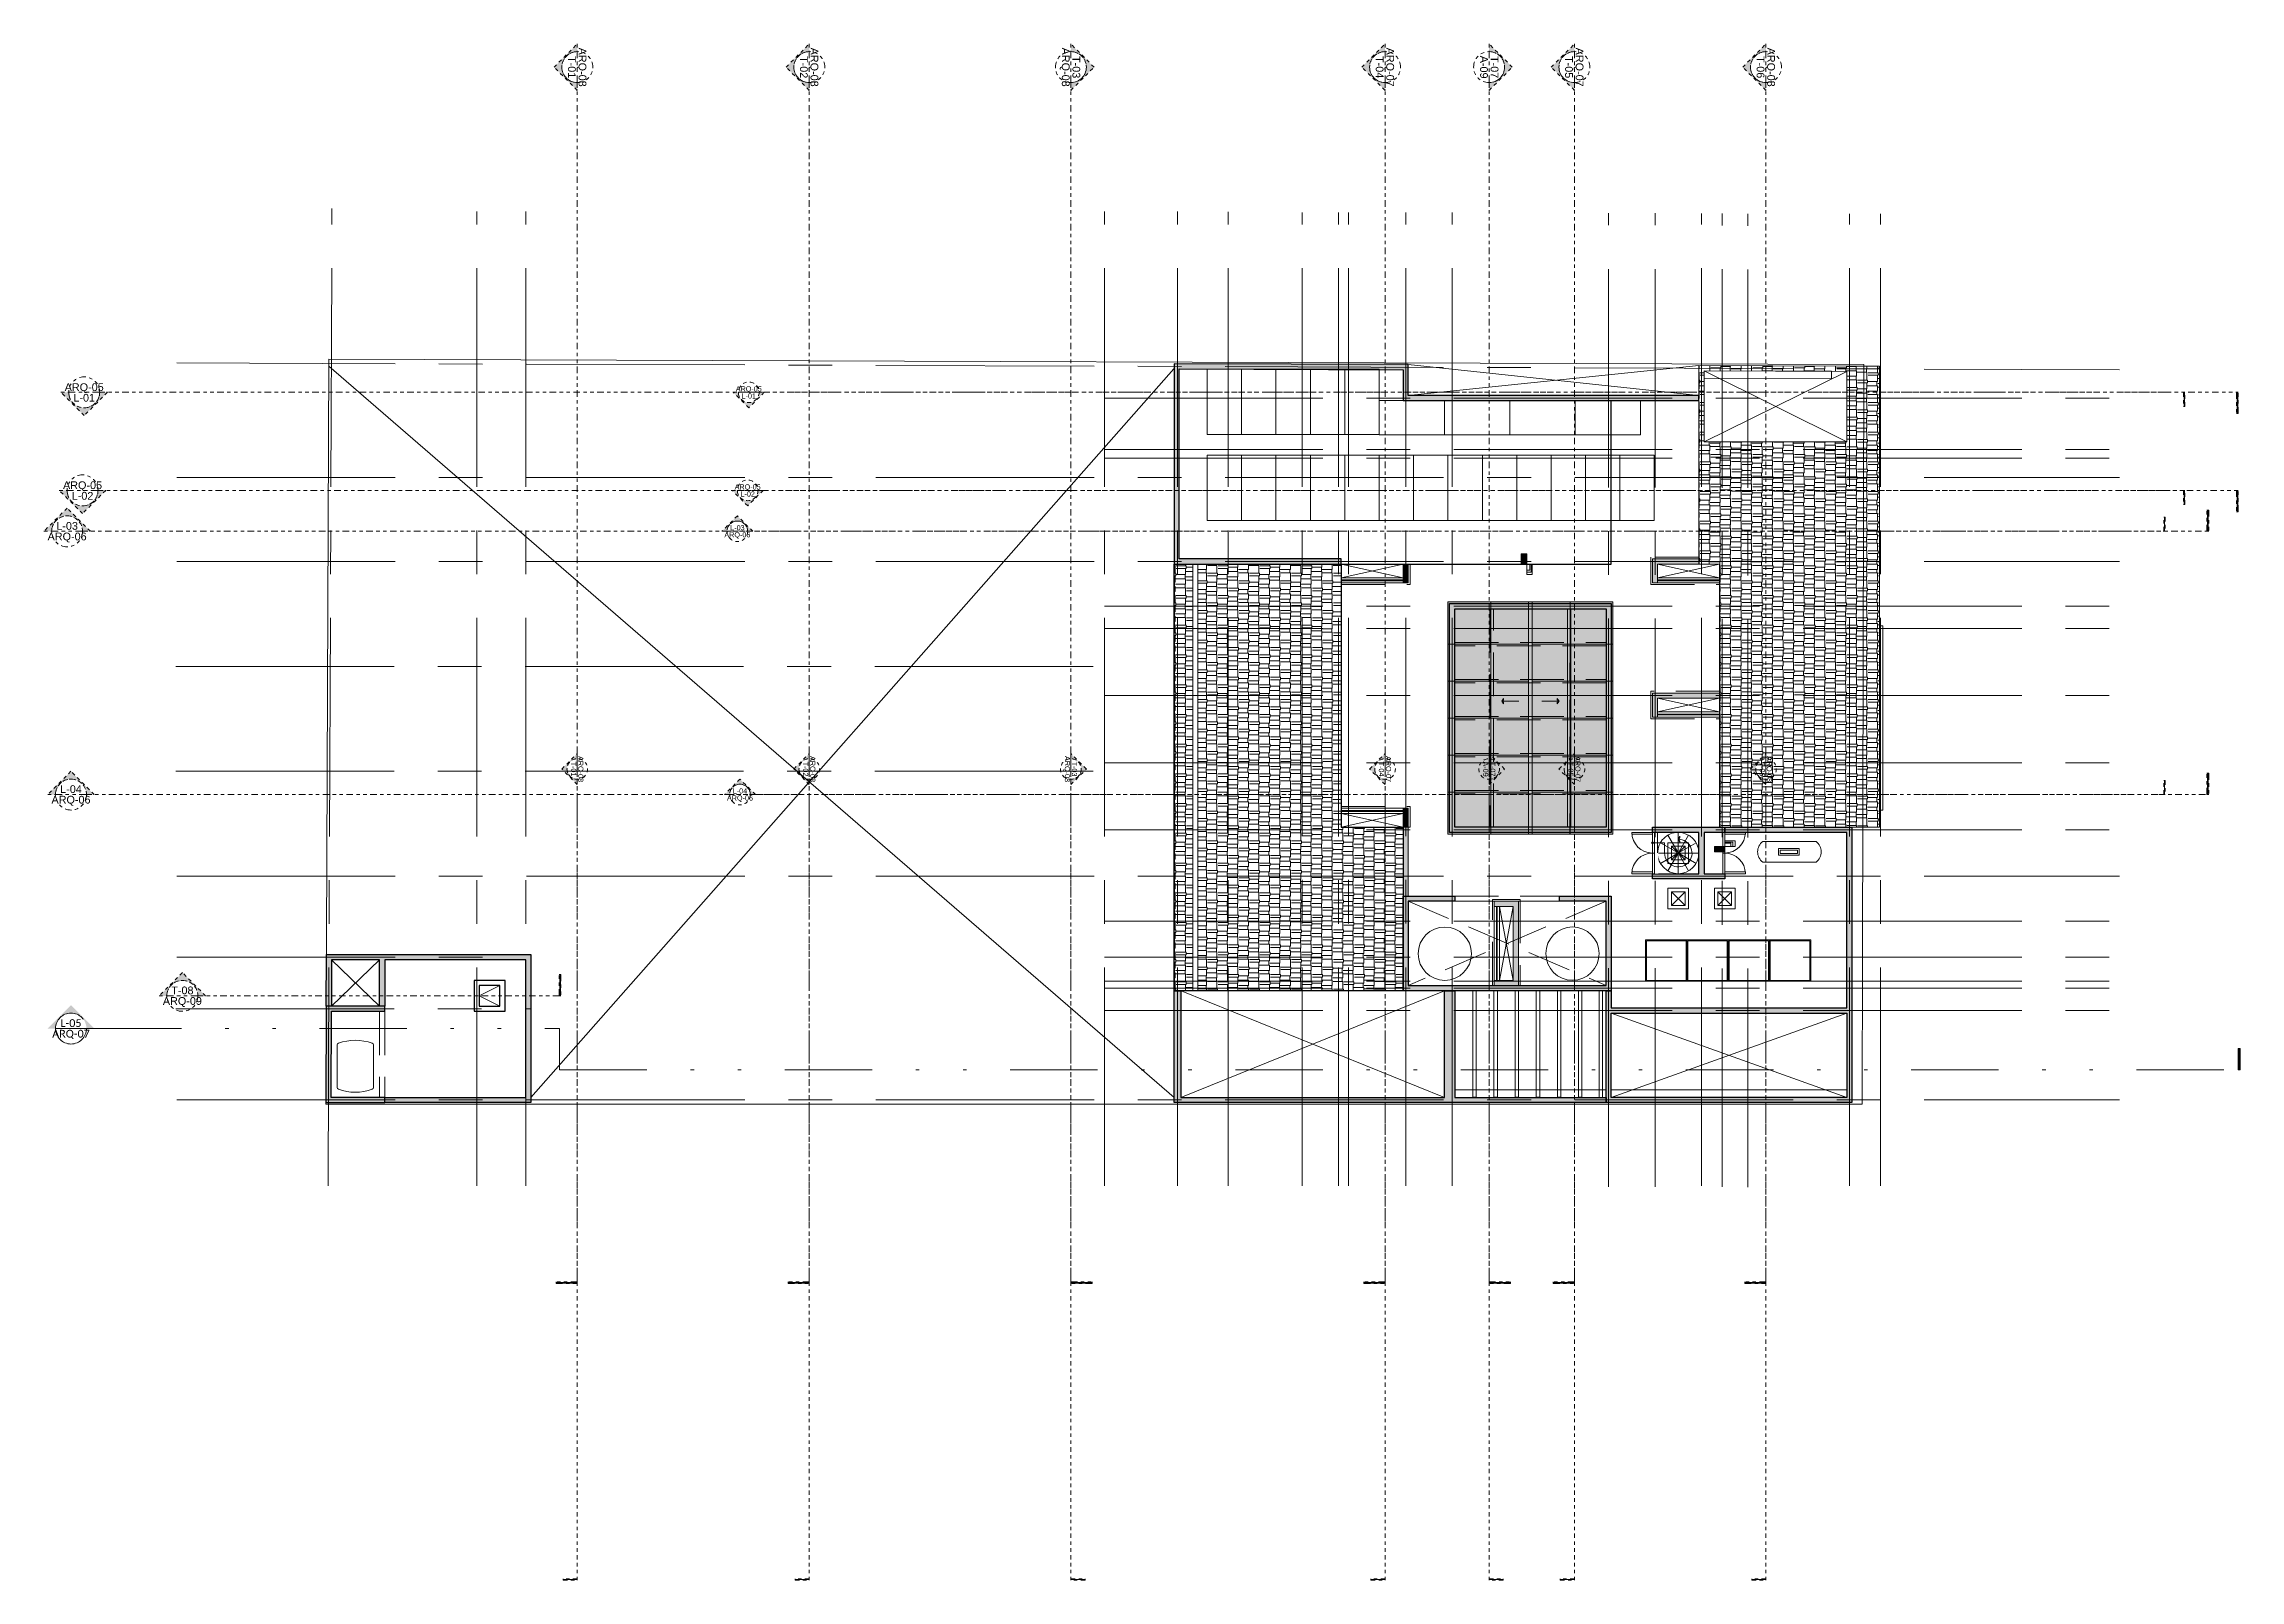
# Model space of a CAD drawing. Header units: metres. Extents: x -8 to 264, y -14 to 31.
# Drawn here: x -8.2 to 55.7, y -13.8 to 30.8 of the extents above; entities outside this region: 11.
import ezdxf
from ezdxf.enums import TextEntityAlignment as Align

# ---------------------------------------------------------------- set-up
doc = ezdxf.new("R2010")
doc.units = ezdxf.units.M
doc.header["$LTSCALE"] = 0.001
for name, pattern in [('CENTERX2', [101.6, 63.5, -12.7, 12.7, -12.7]), ('DIVIDEX2', [63.5, 25.4, -12.7, 0, -12.7, 0, -12.7]), ('HIDDENX2', [19.05, 12.7, -6.35])]:
    doc.linetypes.add(name, pattern=pattern)
doc.layers.get('0').update_dxf_attribs({"lineweight": 13, "true_color": 0x000000})
for name, color, linetype, lineweight, true_color in [('0 @ 0.075', 7, 'Continuous', 13, 0x000000), ('0 @ 0.1', 7, 'Continuous', 13, 0x000000), ('0 @ 0.125', 7, 'Continuous', 13, 0x000000), ('Jach-Anotaciones-Hatch-Lum100%', 7, 'Continuous', 13, 0x000000), ('Jach-Anotaciones-Hatch-Lum20%', 7, 'Continuous', 13, 0xcccccc), ('Jach-Anotaciones-Hatch-Lum30%', 7, 'Continuous', 9, 0xb3b3b3), ('Jach-Anotaciones-Hatch-Lum40%', 7, 'Continuous', 13, 0x999999), ('Jach-Anotaciones-Hatch-Lum50%', 9, 'Continuous', 13, 0x808080), ('Jach-Anotaciones-Hatch-Lum60%', 7, 'Continuous', 13, 0x666666), ('Jach-Anotaciones-Hatch-Lum70%', 7, 'Continuous', 9, 0x4d4d4d), ('Jach-Anotaciones-Hatch-Lum80%', 250, 'Continuous', 13, 0x333333), ('JACH-Anotaciones-Lineas-CORTE', 7, 'DIVIDEX2', 18, 0x000000), ('JACH-Anotaciones-Lineas-CORTE @ 0.05', 7, 'DIVIDEX2', 18, 0x000000), ('JACH-Anotaciones-Lineas-CORTE @ 0.075', 7, 'DIVIDEX2', 18, 0x000000), ('JACH-Anotaciones-Lineas-EJES', 7, 'CENTERX2', 9, 0x666666), ('Jach-Anotaciones-LineasDetalle0.18mm', 7, 'Continuous', 18, 0x000000), ('Jach-Anotaciones-LineasDetalle0.20mm', 7, 'Continuous', 20, 0x000000), ('JACH-Anotaciones-Textos-Lum100%', 7, 'Continuous', 13, 0x000000), ('JACH-Arq-Lineas-Piso', 7, 'Continuous', 13, 0x1a1a1a), ('JACH-Arq-Lineas-Proyeccion', 250, 'HIDDENX2', 13, 0x333333), ('JACH-Arq-Mobiliario01-', 250, 'Continuous', 9, 0x333333), ('JACH-Arq-Muros01-Carga', 7, 'Continuous', 25, 0x000000), ('JACH-Arq-Muros03Bajos', 7, 'Continuous', 13, 0x404040), ('JACH-Arq-Puertas01-', 7, 'Continuous', 13, 0x404040), ('JACH-Arq-Ventanas-BajasyPisoTecho', 7, 'Continuous', 13, 0x404040)]:
    doc.layers.add(name, color=color, linetype=linetype, lineweight=lineweight, true_color=true_color)
doc.styles.add('00c-Annotative-Gral-JACH(3mm)', font='calibri.ttf', dxfattribs={"height": 3})
doc.styles.add('01c-Arial-JACH(3mm)', font='arial.ttf', dxfattribs={"height": 3})
pattern_1 = [(0, (244.903, 0.17), (0, 6.985), [5.08, -1.905]), (90, (244.903, 0.17), (-6.985, 4e-16), [5.08, -1.905])]

msp = doc.modelspace()

# ---------------------------------------------------------------- texts
at = {"layer": 'JACH-Anotaciones-Lineas-CORTE', "ltscale": 100, "style": '00c-Annotative-Gral-JACH(3mm)'}
for tag, text, p in [('ARQ-07', 'ARQ-07', (-7.41, 2.05)), ('L-05', '01', (-7.41, 2.358))]:
    msp.add_attdef(tag, text=text, height=0.225, dxfattribs=at).set_placement(p, align=Align.MIDDLE_CENTER)

# ---------------------------------------------------------------- blocks, each defined once
blk = doc.blocks.new('*U71')
at = {"lineweight": 0, "ltscale": 100}
blk.add_wipeout([(-0.095, 0), (0.095, 0), (0.095, -0.6), (-0.095, -0.6)], dxfattribs=at).dxf.layer = 'Jach-Anotaciones-Hatch-Lum50%'
at = {"lineweight": 0}
blk.add_arc((0.075, 0), 0.6, 270, 360, dxfattribs=at)
at = {"lineweight": 30}
blk.add_wipeout([(0.075, -0.054), (0.675, -0.054), (0.675, 0), (0.075, 0)], dxfattribs=at)
blk.add_lwpolyline([(0.075, -0.054), (0.675, -0.054), (0.675, 0), (0.075, 0)], close=True)
at = {"layer": 'Jach-Anotaciones-Hatch-Lum50%', "color": 9}
blk.add_lwpolyline([(0.021, 0), (0.021, -0.6), (0.075, -0.6), (0.075, 0)], close=True, dxfattribs=at)
blk = doc.blocks.new('A$C8e7714e5')
at = {"lineweight": 0, "ltscale": 100}
blk.add_lwpolyline([(0.15, 0.075, -0.5), (0.15, 0.675), (1.7, 0.675, -0.5), (1.7, 0.075)], format="xyb", close=True, dxfattribs=at)
for points in [[(0.607, 0.275), (1.207, 0.275), (1.207, 0.475), (0.607, 0.475)], [(0.657, 0.325), (1.157, 0.325), (1.157, 0.425), (0.657, 0.425)]]:
    blk.add_lwpolyline(points, close=True, dxfattribs=at)
blk = doc.blocks.new('*U75')
at = {"lineweight": 0, "ltscale": 100}
blk.add_wipeout([(-0.095, 0), (0.095, 0), (0.095, -0.6), (-0.095, -0.6)], dxfattribs=at).dxf.layer = 'Jach-Anotaciones-Hatch-Lum50%'
at = {"lineweight": 0}
blk.add_arc((0.075, 0), 0.6, 270, 360, dxfattribs=at)
at = {"lineweight": 30}
blk.add_wipeout([(0.075, -0.054), (0.675, -0.054), (0.675, 0), (0.075, 0)], dxfattribs=at)
blk.add_lwpolyline([(0.075, -0.054), (0.675, -0.054), (0.675, 0), (0.075, 0)], close=True)
at = {"layer": 'Jach-Anotaciones-Hatch-Lum50%', "color": 9}
blk.add_lwpolyline([(0.021, 0), (0.021, -0.6), (0.075, -0.6), (0.075, 0)], close=True, dxfattribs=at)
blk = doc.blocks.new('*U74')
at = {"lineweight": 0, "ltscale": 100}
blk.add_wipeout([(-0.095, 0), (0.095, 0), (0.095, -0.6), (-0.095, -0.6)], dxfattribs=at).dxf.layer = 'Jach-Anotaciones-Hatch-Lum50%'
at = {"lineweight": 0}
blk.add_arc((0.075, 0), 0.6, 270, 360, dxfattribs=at)
at = {"lineweight": 30}
blk.add_wipeout([(0.075, -0.054), (0.675, -0.054), (0.675, 0), (0.075, 0)], dxfattribs=at)
blk.add_lwpolyline([(0.075, -0.054), (0.675, -0.054), (0.675, 0), (0.075, 0)], close=True)
at = {"layer": 'Jach-Anotaciones-Hatch-Lum50%', "color": 9}
blk.add_lwpolyline([(0.021, 0), (0.021, -0.6), (0.075, -0.6), (0.075, 0)], close=True, dxfattribs=at)
blk = doc.blocks.new('*U72')
at = {"lineweight": 0, "ltscale": 100}
h = blk.add_hatch(color=256, dxfattribs=at)
h.dxf.hatch_style = 1
h.paths.add_polyline_path([(0, 0), (0, -1.25), (2.4, -1.25), (2.4, 0)])
for points in [[(-2.4, 1.25), (-2.4, 0), (0, 0), (0, 1.25)], [(0, 0), (0, -1.25), (2.4, -1.25), (2.4, 0)]]:
    blk.add_lwpolyline(points, close=True, dxfattribs=at)
blk = doc.blocks.new('*U224')
at = {"layer": '0 @ 0.075', "xscale": -0.07500000000000002, "yscale": 0.07500000000000002, "zscale": 0.07500000000000002, "rotation": 269.9999999999965}
blk.add_blockref('*U72', (34.914, 15.7), dxfattribs=at)
at = {"layer": '0 @ 0.1', "xscale": -0.1, "yscale": 0.1, "zscale": 0.1, "rotation": 269.9999999999965}
blk.add_blockref('*U72', (34.914, 15.7), dxfattribs=at)
at = {"layer": '0 @ 0.125', "xscale": -0.1250000000000001, "yscale": 0.1250000000000001, "zscale": 0.1250000000000001, "rotation": 269.9999999999965}
blk.add_blockref('*U72', (34.914, 15.7), dxfattribs=at)
blk = doc.blocks.new('*U73')
at = {"lineweight": 0, "ltscale": 100}
h = blk.add_hatch(color=256, dxfattribs=at)
h.dxf.hatch_style = 1
h.paths.add_polyline_path([(0, 0), (0, -1.25), (2.4, -1.25), (2.4, 0)])
for points in [[(-2.4, 1.25), (-2.4, 0), (0, 0), (0, 1.25)], [(0, 0), (0, -1.25), (2.4, -1.25), (2.4, 0)]]:
    blk.add_lwpolyline(points, close=True, dxfattribs=at)
blk = doc.blocks.new('*U225')
at = {"layer": '0 @ 0.075', "xscale": -0.07500000000000002, "yscale": 0.07500000000000002, "zscale": 0.07500000000000002, "rotation": 359.9999999999965}
blk.add_blockref('*U73', (40.671, 7.494), dxfattribs=at)
at = {"layer": '0 @ 0.1', "xscale": -0.1, "yscale": 0.1, "zscale": 0.1, "rotation": 359.9999999999965}
blk.add_blockref('*U73', (40.671, 7.494), dxfattribs=at)
at = {"layer": '0 @ 0.125', "xscale": -0.1250000000000001, "yscale": 0.1250000000000001, "zscale": 0.1250000000000001, "rotation": 359.9999999999965}
blk.add_blockref('*U73', (40.671, 7.494), dxfattribs=at)
blk = doc.blocks.new('*U70')
at = {"lineweight": 0, "ltscale": 100}
blk.add_wipeout([(-0.095, 0), (0.095, 0), (0.095, -0.6), (-0.095, -0.6)], dxfattribs=at).dxf.layer = 'Jach-Anotaciones-Hatch-Lum50%'
at = {"lineweight": 0}
blk.add_arc((0.075, 0), 0.6, 270, 360, dxfattribs=at)
at = {"lineweight": 30}
blk.add_wipeout([(0.075, -0.054), (0.675, -0.054), (0.675, 0), (0.075, 0)], dxfattribs=at)
blk.add_lwpolyline([(0.075, -0.054), (0.675, -0.054), (0.675, 0), (0.075, 0)], close=True)
at = {"layer": 'Jach-Anotaciones-Hatch-Lum50%', "color": 9}
blk.add_lwpolyline([(0.021, 0), (0.021, -0.6), (0.075, -0.6), (0.075, 0)], close=True, dxfattribs=at)
blk = doc.blocks.new('A$C51db089b')
at = {"layer": 'Jach-Anotaciones-Hatch-Lum50%', "lineweight": 0, "ltscale": 100}
h = blk.add_hatch(color=256, dxfattribs=at)
h.dxf.hatch_style = 1
h.paths.add_polyline_path([(0, 0.078), (0.055, 0.117), (0.055, 0.155)])
h = blk.add_hatch(color=256, dxfattribs=at)
h.dxf.hatch_style = 1
h.paths.add_polyline_path([(0, 0.078), (0.055, 0.038), (0.055, 0)])
at = {"lineweight": 0, "ltscale": 100}
for points in [[(0, 0.078), (0.055, 0.117), (0.055, 0.155)], [(0, 0.078), (0.055, 0.038), (0.055, 0)]]:
    blk.add_lwpolyline(points, close=True, dxfattribs=at)
blk.add_lwpolyline([(0.5, 0.078), (0, 0.078)], dxfattribs=at)
blk = doc.blocks.new('A$C21fbf77b')
at = {"ltscale": 100, "xscale": -1}
blk.add_blockref('A$C51db089b', (0.5, 0), dxfattribs=at)
blk = doc.blocks.new('*U199')
at = {"lineweight": 0, "ltscale": 100}
h = blk.add_hatch(color=256, dxfattribs=at)
h.dxf.hatch_style = 1
h.paths.add_polyline_path([(-773.52, 9), (-782.52, 0), (-779.52, 0, -1), (-767.52, 0), (-764.52, 0)])
h = blk.add_hatch(color=256, dxfattribs=at)
h.dxf.hatch_style = 1
h.paths.add_polyline_path([(61.49, 0), (62.18, 0), (62.18, 8.25), (61.49, 8.25)])
at = {"lineweight": 0}
blk.add_lwpolyline([(-773.52, 9), (-782.52, 0), (-779.52, 0, -1), (-767.52, 0), (-764.52, 0), (-773.52, 9)], format="xyb", close=True, dxfattribs=at)
at = {"lineweight": 0, "ltscale": 100}
blk.add_lwpolyline([(-779.52, 0), (-767.52, 0)], dxfattribs=at)
at = {"linetype": 'DIVIDEX2', "lineweight": 0, "ltscale": 100}
blk.add_lwpolyline([(-768.02, 0), (62.18, 0)], dxfattribs=at)
at = {"lineweight": 0, "ltscale": 100}
blk.add_lwpolyline([(61.49, 8.25), (62.18, 8.25), (62.18, 0), (61.49, 0)], close=True, dxfattribs=at)
blk.add_circle((-773.52, 0), 6, dxfattribs=at)
at = {"lineweight": 0, "ltscale": 100, "style": '01c-Arial-JACH(3mm)'}
for tag, p in [('JACH-SECCIONMURO', (-773.52, 2.11)), ('NO.DEPLANO', (-773.52, -1.99))]:
    blk.add_attdef(tag, text='', height=3, dxfattribs=at).set_placement(p, align=Align.MIDDLE_CENTER)
blk = doc.blocks.new('*U235')
at = {"layer": 'JACH-Anotaciones-Lineas-CORTE @ 0.05'}
ref = blk.add_blockref('*U199', (50.94, 17.84), dxfattribs=dict(at, xscale=-0.05, yscale=0.05, zscale=0.05, rotation=180))
ref.add_attrib('NO.DEPLANO', 'ARQ-05', dxfattribs={"layer": '0', "lineweight": 0, "ltscale": 100, "height": 0.15, "style": '01c-Arial-JACH(3mm)'}).set_placement((12.264, 17.94), align=Align.MIDDLE_CENTER)
ref.add_attrib('JACH-SECCIONMURO', 'L-02', dxfattribs={"layer": '0', "lineweight": 0, "ltscale": 100, "height": 0.15, "style": '01c-Arial-JACH(3mm)'}).set_placement((12.264, 17.735), align=Align.MIDDLE_CENTER)
at = {"layer": 'JACH-Anotaciones-Lineas-CORTE @ 0.075'}
ref = blk.add_blockref('*U199', (50.94, 17.84), dxfattribs=dict(at, xscale=-0.075, yscale=0.075, zscale=0.075, rotation=180))
ref.add_attrib('NO.DEPLANO', 'ARQ-05', dxfattribs={"layer": '0', "lineweight": 0, "ltscale": 100, "height": 0.225, "style": '01c-Arial-JACH(3mm)'}).set_placement((-7.074, 17.99), align=Align.MIDDLE_CENTER)
ref.add_attrib('JACH-SECCIONMURO', 'L-02', dxfattribs={"layer": '0', "lineweight": 0, "ltscale": 100, "height": 0.225, "style": '01c-Arial-JACH(3mm)'}).set_placement((-7.074, 17.682), align=Align.MIDDLE_CENTER)
blk = doc.blocks.new('*U200')
at = {"lineweight": 0, "ltscale": 100}
h = blk.add_hatch(color=256, dxfattribs=at)
h.dxf.hatch_style = 1
h.paths.add_polyline_path([(-778, 9), (-787, 0), (-784, 0, -1), (-772, 0), (-769, 0)])
h = blk.add_hatch(color=256, dxfattribs=at)
h.dxf.hatch_style = 1
h.paths.add_polyline_path([(50, 0), (50.69, 0), (50.69, 8.25), (50, 8.25)])
at = {"lineweight": 0}
blk.add_lwpolyline([(-778, 9), (-787, 0), (-784, 0, -1), (-772, 0), (-769, 0), (-778, 9)], format="xyb", close=True, dxfattribs=at)
at = {"lineweight": 0, "ltscale": 100}
blk.add_lwpolyline([(-784, 0), (-772, 0)], dxfattribs=at)
at = {"linetype": 'DIVIDEX2', "lineweight": 0, "ltscale": 100}
blk.add_lwpolyline([(-772.5, 0), (50.69, 0)], dxfattribs=at)
at = {"lineweight": 0, "ltscale": 100}
blk.add_lwpolyline([(50, 8.25), (50.69, 8.25), (50.69, 0), (50, 0)], close=True, dxfattribs=at)
blk.add_circle((-778, 0), 6, dxfattribs=at)
at = {"lineweight": 0, "ltscale": 100, "style": '01c-Arial-JACH(3mm)'}
for tag, p in [('JACH-SECCIONMURO', (-778, 2.11)), ('NO.DEPLANO', (-778, -1.99))]:
    blk.add_attdef(tag, text='', height=3, dxfattribs=at).set_placement(p, align=Align.MIDDLE_CENTER)
blk = doc.blocks.new('*U236')
at = {"layer": 'JACH-Anotaciones-Lineas-CORTE @ 0.05', "xscale": 0.05, "yscale": 0.05, "zscale": 0.05}
blk.add_blockref('*U200', (50.94, 9), dxfattribs=at).add_auto_attribs({'NO.DEPLANO': 'ARQ-06', 'JACH-SECCIONMURO': 'L-04'})
at = {"layer": 'JACH-Anotaciones-Lineas-CORTE @ 0.075', "xscale": 0.075, "yscale": 0.075, "zscale": 0.075}
blk.add_blockref('*U200', (50.94, 9), dxfattribs=at).add_auto_attribs({'NO.DEPLANO': 'ARQ-06', 'JACH-SECCIONMURO': 'L-04'})
blk = doc.blocks.new('*U197')
at = {"lineweight": 0, "ltscale": 100}
h = blk.add_hatch(color=256, dxfattribs=at)
h.dxf.hatch_style = 1
h.paths.add_polyline_path([(-779.5, 9), (-788.5, 0), (-785.5, 0, -1), (-773.5, 0), (-770.5, 0)])
h = blk.add_hatch(color=256, dxfattribs=at)
h.dxf.hatch_style = 1
h.paths.add_polyline_path([(50, 0), (50.69, 0), (50.69, 8.25), (50, 8.25)])
at = {"lineweight": 0}
blk.add_lwpolyline([(-779.5, 9), (-788.5, 0), (-785.5, 0, -1), (-773.5, 0), (-770.5, 0), (-779.5, 9)], format="xyb", close=True, dxfattribs=at)
at = {"lineweight": 0, "ltscale": 100}
blk.add_lwpolyline([(-785.5, 0), (-773.5, 0)], dxfattribs=at)
at = {"linetype": 'DIVIDEX2', "lineweight": 0, "ltscale": 100}
blk.add_lwpolyline([(-774, 0), (50.69, 0)], dxfattribs=at)
at = {"lineweight": 0, "ltscale": 100}
blk.add_lwpolyline([(50, 8.25), (50.69, 8.25), (50.69, 0), (50, 0)], close=True, dxfattribs=at)
blk.add_circle((-779.5, 0), 6, dxfattribs=at)
at = {"lineweight": 0, "ltscale": 100, "style": '01c-Arial-JACH(3mm)'}
for tag, p in [('JACH-SECCIONMURO', (-779.5, 2.11)), ('NO.DEPLANO', (-779.5, -1.99))]:
    blk.add_attdef(tag, text='', height=3, dxfattribs=at).set_placement(p, align=Align.MIDDLE_CENTER)
blk = doc.blocks.new('*U237')
at = {"layer": 'JACH-Anotaciones-Lineas-CORTE @ 0.05', "xscale": 0.05, "yscale": 0.05, "zscale": 0.05}
blk.add_blockref('*U197', (50.94, 16.65), dxfattribs=at).add_auto_attribs({'NO.DEPLANO': 'ARQ-06', 'JACH-SECCIONMURO': 'L-03'})
at = {"layer": 'JACH-Anotaciones-Lineas-CORTE @ 0.075', "xscale": 0.075, "yscale": 0.075, "zscale": 0.075}
blk.add_blockref('*U197', (50.94, 16.65), dxfattribs=at).add_auto_attribs({'NO.DEPLANO': 'ARQ-06', 'JACH-SECCIONMURO': 'L-03'})
blk = doc.blocks.new('*U198')
at = {"lineweight": 0, "ltscale": 100}
h = blk.add_hatch(color=256, dxfattribs=at)
h.dxf.hatch_style = 1
h.paths.add_polyline_path([(-815.98, 9), (-824.98, 0), (-821.98, 0, -1), (-809.98, 0), (-806.98, 0)])
h = blk.add_hatch(color=256, dxfattribs=at)
h.dxf.hatch_style = 1
h.paths.add_polyline_path([(-345.27, 0), (-344.58, 0), (-344.58, 8.25), (-345.27, 8.25)])
at = {"lineweight": 0}
blk.add_lwpolyline([(-815.98, 9), (-824.98, 0), (-821.98, 0, -1), (-809.98, 0), (-806.98, 0), (-815.98, 9)], format="xyb", close=True, dxfattribs=at)
at = {"lineweight": 0, "ltscale": 100}
blk.add_lwpolyline([(-821.98, 0), (-809.98, 0)], dxfattribs=at)
at = {"linetype": 'DIVIDEX2', "lineweight": 0, "ltscale": 100}
blk.add_lwpolyline([(-810.48, 0), (-344.58, 0)], dxfattribs=at)
at = {"lineweight": 0, "ltscale": 100}
blk.add_lwpolyline([(-345.27, 8.25), (-344.58, 8.25), (-344.58, 0), (-345.27, 0)], close=True, dxfattribs=at)
blk.add_circle((-815.98, 0), 6, dxfattribs=at)
at = {"lineweight": 0, "ltscale": 100, "style": '01c-Arial-JACH(3mm)'}
for tag, p in [('JACH-SECCIONMURO', (-815.98, 2.11)), ('NO.DEPLANO', (-815.98, -1.99))]:
    blk.add_attdef(tag, text='', height=3, dxfattribs=at).set_placement(p, align=Align.MIDDLE_CENTER)
blk = doc.blocks.new('*U238')
at = {"layer": 'JACH-Anotaciones-Lineas-CORTE @ 0.05', "xscale": 0.05, "yscale": 0.05, "zscale": 0.05, "rotation": 270}
blk.add_blockref('*U198', (21.661, -31.058), dxfattribs=at).add_auto_attribs({'NO.DEPLANO': 'ARQ-08', 'JACH-SECCIONMURO': 'T-03'})
at = {"layer": 'JACH-Anotaciones-Lineas-CORTE @ 0.075', "xscale": 0.075, "yscale": 0.075, "zscale": 0.075, "rotation": 270}
blk.add_blockref('*U198', (21.661, -31.058), dxfattribs=at).add_auto_attribs({'NO.DEPLANO': 'ARQ-08', 'JACH-SECCIONMURO': 'T-03'})
blk = doc.blocks.new('*U189')
at = {"lineweight": 0, "ltscale": 100}
h = blk.add_hatch(color=256, dxfattribs=at)
h.dxf.hatch_style = 1
h.paths.add_polyline_path([(-815.98, 9), (-824.98, 0), (-821.98, 0, -1), (-809.98, 0), (-806.98, 0)])
h = blk.add_hatch(color=256, dxfattribs=at)
h.dxf.hatch_style = 1
h.paths.add_polyline_path([(-345.27, 0), (-344.58, 0), (-344.58, 8.25), (-345.27, 8.25)])
at = {"lineweight": 0}
blk.add_lwpolyline([(-815.98, 9), (-824.98, 0), (-821.98, 0, -1), (-809.98, 0), (-806.98, 0), (-815.98, 9)], format="xyb", close=True, dxfattribs=at)
at = {"lineweight": 0, "ltscale": 100}
blk.add_lwpolyline([(-821.98, 0), (-809.98, 0)], dxfattribs=at)
at = {"linetype": 'DIVIDEX2', "lineweight": 0, "ltscale": 100}
blk.add_lwpolyline([(-810.48, 0), (-344.58, 0)], dxfattribs=at)
at = {"lineweight": 0, "ltscale": 100}
blk.add_lwpolyline([(-345.27, 8.25), (-344.58, 8.25), (-344.58, 0), (-345.27, 0)], close=True, dxfattribs=at)
blk.add_circle((-815.98, 0), 6, dxfattribs=at)
at = {"lineweight": 0, "ltscale": 100, "style": '01c-Arial-JACH(3mm)'}
for tag, p in [('JACH-SECCIONMURO', (-815.98, 2.11)), ('NO.DEPLANO', (-815.98, -1.99))]:
    blk.add_attdef(tag, text='', height=3, dxfattribs=at).set_placement(p, align=Align.MIDDLE_CENTER)
blk = doc.blocks.new('*U239')
at = {"layer": 'JACH-Anotaciones-Lineas-CORTE @ 0.05'}
ref = blk.add_blockref('*U189', (36.302, -31.058), dxfattribs=dict(at, xscale=-0.05, yscale=0.05, zscale=0.05, rotation=90))
ref.add_attrib('NO.DEPLANO', 'ARQ-07', dxfattribs={"layer": '0', "lineweight": 0, "ltscale": 100, "height": 0.15, "rotation": 270, "style": '01c-Arial-JACH(3mm)'}).set_placement((36.401, 9.741), align=Align.MIDDLE_CENTER)
ref.add_attrib('JACH-SECCIONMURO', 'T-05', dxfattribs={"layer": '0', "lineweight": 0, "ltscale": 100, "height": 0.15, "rotation": 270, "style": '01c-Arial-JACH(3mm)'}).set_placement((36.196, 9.741), align=Align.MIDDLE_CENTER)
at = {"layer": 'JACH-Anotaciones-Lineas-CORTE @ 0.075'}
ref = blk.add_blockref('*U189', (36.302, -31.058), dxfattribs=dict(at, xscale=-0.075, yscale=0.075, zscale=0.075, rotation=90))
ref.add_attrib('NO.DEPLANO', 'ARQ-07', dxfattribs={"layer": '0', "lineweight": 0, "ltscale": 100, "height": 0.225, "rotation": 270, "style": '01c-Arial-JACH(3mm)'}).set_placement((36.451, 30.14), align=Align.MIDDLE_CENTER)
ref.add_attrib('JACH-SECCIONMURO', 'T-05', dxfattribs={"layer": '0', "lineweight": 0, "ltscale": 100, "height": 0.225, "rotation": 270, "style": '01c-Arial-JACH(3mm)'}).set_placement((36.143, 30.14), align=Align.MIDDLE_CENTER)
blk = doc.blocks.new('*U190')
at = {"lineweight": 0, "ltscale": 100}
h = blk.add_hatch(color=256, dxfattribs=at)
h.dxf.hatch_style = 1
h.paths.add_polyline_path([(-815.98, 9), (-824.98, 0), (-821.98, 0, -1), (-809.98, 0), (-806.98, 0)])
h = blk.add_hatch(color=256, dxfattribs=at)
h.dxf.hatch_style = 1
h.paths.add_polyline_path([(-345.27, 0), (-344.58, 0), (-344.58, 8.25), (-345.27, 8.25)])
at = {"lineweight": 0}
blk.add_lwpolyline([(-815.98, 9), (-824.98, 0), (-821.98, 0, -1), (-809.98, 0), (-806.98, 0), (-815.98, 9)], format="xyb", close=True, dxfattribs=at)
at = {"lineweight": 0, "ltscale": 100}
blk.add_lwpolyline([(-821.98, 0), (-809.98, 0)], dxfattribs=at)
at = {"linetype": 'DIVIDEX2', "lineweight": 0, "ltscale": 100}
blk.add_lwpolyline([(-810.48, 0), (-344.58, 0)], dxfattribs=at)
at = {"lineweight": 0, "ltscale": 100}
blk.add_lwpolyline([(-345.27, 8.25), (-344.58, 8.25), (-344.58, 0), (-345.27, 0)], close=True, dxfattribs=at)
blk.add_circle((-815.98, 0), 6, dxfattribs=at)
at = {"lineweight": 0, "ltscale": 100, "style": '01c-Arial-JACH(3mm)'}
for tag, p in [('JACH-SECCIONMURO', (-815.98, 2.11)), ('NO.DEPLANO', (-815.98, -1.99))]:
    blk.add_attdef(tag, text='', height=3, dxfattribs=at).set_placement(p, align=Align.MIDDLE_CENTER)
blk = doc.blocks.new('*U240')
at = {"layer": 'JACH-Anotaciones-Lineas-CORTE @ 0.05'}
ref = blk.add_blockref('*U190', (7.311, -31.058), dxfattribs=dict(at, xscale=-0.05, yscale=0.05, zscale=0.05, rotation=90))
ref.add_attrib('NO.DEPLANO', 'ARQ-08', dxfattribs={"layer": '0', "lineweight": 0, "ltscale": 100, "height": 0.15, "rotation": 270, "style": '01c-Arial-JACH(3mm)'}).set_placement((7.411, 9.741), align=Align.MIDDLE_CENTER)
ref.add_attrib('JACH-SECCIONMURO', 'T-01', dxfattribs={"layer": '0', "lineweight": 0, "ltscale": 100, "height": 0.15, "rotation": 270, "style": '01c-Arial-JACH(3mm)'}).set_placement((7.206, 9.741), align=Align.MIDDLE_CENTER)
at = {"layer": 'JACH-Anotaciones-Lineas-CORTE @ 0.075'}
ref = blk.add_blockref('*U190', (7.311, -31.058), dxfattribs=dict(at, xscale=-0.075, yscale=0.075, zscale=0.075, rotation=90))
ref.add_attrib('NO.DEPLANO', 'ARQ-08', dxfattribs={"layer": '0', "lineweight": 0, "ltscale": 100, "height": 0.225, "rotation": 270, "style": '01c-Arial-JACH(3mm)'}).set_placement((7.461, 30.14), align=Align.MIDDLE_CENTER)
ref.add_attrib('JACH-SECCIONMURO', 'T-01', dxfattribs={"layer": '0', "lineweight": 0, "ltscale": 100, "height": 0.225, "rotation": 270, "style": '01c-Arial-JACH(3mm)'}).set_placement((7.153, 30.14), align=Align.MIDDLE_CENTER)
blk = doc.blocks.new('*U191')
at = {"lineweight": 0, "ltscale": 100}
h = blk.add_hatch(color=256, dxfattribs=at)
h.dxf.hatch_style = 1
h.paths.add_polyline_path([(-815.98, 9), (-824.98, 0), (-821.98, 0, -1), (-809.98, 0), (-806.98, 0)])
h = blk.add_hatch(color=256, dxfattribs=at)
h.dxf.hatch_style = 1
h.paths.add_polyline_path([(-345.27, 0), (-344.58, 0), (-344.58, 8.25), (-345.27, 8.25)])
at = {"lineweight": 0}
blk.add_lwpolyline([(-815.98, 9), (-824.98, 0), (-821.98, 0, -1), (-809.98, 0), (-806.98, 0), (-815.98, 9)], format="xyb", close=True, dxfattribs=at)
at = {"lineweight": 0, "ltscale": 100}
blk.add_lwpolyline([(-821.98, 0), (-809.98, 0)], dxfattribs=at)
at = {"linetype": 'DIVIDEX2', "lineweight": 0, "ltscale": 100}
blk.add_lwpolyline([(-810.48, 0), (-344.58, 0)], dxfattribs=at)
at = {"lineweight": 0, "ltscale": 100}
blk.add_lwpolyline([(-345.27, 8.25), (-344.58, 8.25), (-344.58, 0), (-345.27, 0)], close=True, dxfattribs=at)
blk.add_circle((-815.98, 0), 6, dxfattribs=at)
at = {"lineweight": 0, "ltscale": 100, "style": '01c-Arial-JACH(3mm)'}
for tag, p in [('JACH-SECCIONMURO', (-815.98, 2.11)), ('NO.DEPLANO', (-815.98, -1.99))]:
    blk.add_attdef(tag, text='', height=3, dxfattribs=at).set_placement(p, align=Align.MIDDLE_CENTER)
blk = doc.blocks.new('*U241')
at = {"layer": 'JACH-Anotaciones-Lineas-CORTE @ 0.05'}
ref = blk.add_blockref('*U191', (30.796, -31.058), dxfattribs=dict(at, xscale=-0.05, yscale=0.05, zscale=0.05, rotation=90))
ref.add_attrib('NO.DEPLANO', 'ARQ-07', dxfattribs={"layer": '0', "lineweight": 0, "ltscale": 100, "height": 0.15, "rotation": 270, "style": '01c-Arial-JACH(3mm)'}).set_placement((30.896, 9.741), align=Align.MIDDLE_CENTER)
ref.add_attrib('JACH-SECCIONMURO', 'T-04', dxfattribs={"layer": '0', "lineweight": 0, "ltscale": 100, "height": 0.15, "rotation": 270, "style": '01c-Arial-JACH(3mm)'}).set_placement((30.69, 9.741), align=Align.MIDDLE_CENTER)
at = {"layer": 'JACH-Anotaciones-Lineas-CORTE @ 0.075'}
ref = blk.add_blockref('*U191', (30.796, -31.058), dxfattribs=dict(at, xscale=-0.075, yscale=0.075, zscale=0.075, rotation=90))
ref.add_attrib('NO.DEPLANO', 'ARQ-07', dxfattribs={"layer": '0', "lineweight": 0, "ltscale": 100, "height": 0.225, "rotation": 270, "style": '01c-Arial-JACH(3mm)'}).set_placement((30.945, 30.14), align=Align.MIDDLE_CENTER)
ref.add_attrib('JACH-SECCIONMURO', 'T-04', dxfattribs={"layer": '0', "lineweight": 0, "ltscale": 100, "height": 0.225, "rotation": 270, "style": '01c-Arial-JACH(3mm)'}).set_placement((30.638, 30.14), align=Align.MIDDLE_CENTER)
blk = doc.blocks.new('*U192')
at = {"lineweight": 0, "ltscale": 100}
h = blk.add_hatch(color=256, dxfattribs=at)
h.dxf.hatch_style = 1
h.paths.add_polyline_path([(-815.98, 9), (-824.98, 0), (-821.98, 0, -1), (-809.98, 0), (-806.98, 0)])
h = blk.add_hatch(color=256, dxfattribs=at)
h.dxf.hatch_style = 1
h.paths.add_polyline_path([(-345.27, 0), (-344.58, 0), (-344.58, 8.25), (-345.27, 8.25)])
at = {"lineweight": 0}
blk.add_lwpolyline([(-815.98, 9), (-824.98, 0), (-821.98, 0, -1), (-809.98, 0), (-806.98, 0), (-815.98, 9)], format="xyb", close=True, dxfattribs=at)
at = {"lineweight": 0, "ltscale": 100}
blk.add_lwpolyline([(-821.98, 0), (-809.98, 0)], dxfattribs=at)
at = {"linetype": 'DIVIDEX2', "lineweight": 0, "ltscale": 100}
blk.add_lwpolyline([(-810.48, 0), (-344.58, 0)], dxfattribs=at)
at = {"lineweight": 0, "ltscale": 100}
blk.add_lwpolyline([(-345.27, 8.25), (-344.58, 8.25), (-344.58, 0), (-345.27, 0)], close=True, dxfattribs=at)
blk.add_circle((-815.98, 0), 6, dxfattribs=at)
at = {"lineweight": 0, "ltscale": 100, "style": '01c-Arial-JACH(3mm)'}
for tag, p in [('JACH-SECCIONMURO', (-815.98, 2.11)), ('NO.DEPLANO', (-815.98, -1.99))]:
    blk.add_attdef(tag, text='', height=3, dxfattribs=at).set_placement(p, align=Align.MIDDLE_CENTER)
blk = doc.blocks.new('*U242')
at = {"layer": 'JACH-Anotaciones-Lineas-CORTE @ 0.05'}
ref = blk.add_blockref('*U192', (41.871, -31.058), dxfattribs=dict(at, xscale=-0.05, yscale=0.05, zscale=0.05, rotation=90))
ref.add_attrib('NO.DEPLANO', 'ARQ-08', dxfattribs={"layer": '0', "lineweight": 0, "ltscale": 100, "height": 0.15, "rotation": 270, "style": '01c-Arial-JACH(3mm)'}).set_placement((41.971, 9.741), align=Align.MIDDLE_CENTER)
ref.add_attrib('JACH-SECCIONMURO', 'T-06', dxfattribs={"layer": '0', "lineweight": 0, "ltscale": 100, "height": 0.15, "rotation": 270, "style": '01c-Arial-JACH(3mm)'}).set_placement((41.765, 9.741), align=Align.MIDDLE_CENTER)
at = {"layer": 'JACH-Anotaciones-Lineas-CORTE @ 0.075'}
ref = blk.add_blockref('*U192', (41.871, -31.058), dxfattribs=dict(at, xscale=-0.075, yscale=0.075, zscale=0.075, rotation=90))
ref.add_attrib('NO.DEPLANO', 'ARQ-08', dxfattribs={"layer": '0', "lineweight": 0, "ltscale": 100, "height": 0.225, "rotation": 270, "style": '01c-Arial-JACH(3mm)'}).set_placement((42.02, 30.14), align=Align.MIDDLE_CENTER)
ref.add_attrib('JACH-SECCIONMURO', 'T-06', dxfattribs={"layer": '0', "lineweight": 0, "ltscale": 100, "height": 0.225, "rotation": 270, "style": '01c-Arial-JACH(3mm)'}).set_placement((41.713, 30.14), align=Align.MIDDLE_CENTER)
blk = doc.blocks.new('*U193')
at = {"lineweight": 0, "ltscale": 100}
h = blk.add_hatch(color=256, dxfattribs=at)
h.dxf.hatch_style = 1
h.paths.add_polyline_path([(-772.88, 9), (-781.88, 0), (-778.88, 0, -1), (-766.88, 0), (-763.88, 0)])
h = blk.add_hatch(color=256, dxfattribs=at)
h.dxf.hatch_style = 1
h.paths.add_polyline_path([(61.49, 0), (62.18, 0), (62.18, 8.25), (61.49, 8.25)])
at = {"lineweight": 0}
blk.add_lwpolyline([(-772.88, 9), (-781.88, 0), (-778.88, 0, -1), (-766.88, 0), (-763.88, 0), (-772.88, 9)], format="xyb", close=True, dxfattribs=at)
at = {"lineweight": 0, "ltscale": 100}
blk.add_lwpolyline([(-778.88, 0), (-766.88, 0)], dxfattribs=at)
at = {"linetype": 'DIVIDEX2', "lineweight": 0, "ltscale": 100}
blk.add_lwpolyline([(-767.38, 0), (62.18, 0)], dxfattribs=at)
at = {"lineweight": 0, "ltscale": 100}
blk.add_lwpolyline([(61.49, 8.25), (62.18, 8.25), (62.18, 0), (61.49, 0)], close=True, dxfattribs=at)
blk.add_circle((-772.88, 0), 6, dxfattribs=at)
at = {"lineweight": 0, "ltscale": 100, "style": '01c-Arial-JACH(3mm)'}
for tag, p in [('JACH-SECCIONMURO', (-772.88, 2.11)), ('NO.DEPLANO', (-772.88, -1.99))]:
    blk.add_attdef(tag, text='', height=3, dxfattribs=at).set_placement(p, align=Align.MIDDLE_CENTER)
blk = doc.blocks.new('*U243')
at = {"layer": 'JACH-Anotaciones-Lineas-CORTE @ 0.05'}
ref = blk.add_blockref('*U193', (50.94, 20.69), dxfattribs=dict(at, xscale=-0.05, yscale=0.05, zscale=0.05, rotation=180))
ref.add_attrib('NO.DEPLANO', 'ARQ-05', dxfattribs={"layer": '0', "lineweight": 0, "ltscale": 100, "height": 0.15, "style": '01c-Arial-JACH(3mm)'}).set_placement((12.296, 20.79), align=Align.MIDDLE_CENTER)
ref.add_attrib('JACH-SECCIONMURO', 'L-01', dxfattribs={"layer": '0', "lineweight": 0, "ltscale": 100, "height": 0.15, "style": '01c-Arial-JACH(3mm)'}).set_placement((12.296, 20.585), align=Align.MIDDLE_CENTER)
at = {"layer": 'JACH-Anotaciones-Lineas-CORTE @ 0.075'}
ref = blk.add_blockref('*U193', (50.94, 20.69), dxfattribs=dict(at, xscale=-0.075, yscale=0.075, zscale=0.075, rotation=180))
ref.add_attrib('NO.DEPLANO', 'ARQ-05', dxfattribs={"layer": '0', "lineweight": 0, "ltscale": 100, "height": 0.225, "style": '01c-Arial-JACH(3mm)'}).set_placement((-7.026, 20.84), align=Align.MIDDLE_CENTER)
ref.add_attrib('JACH-SECCIONMURO', 'L-01', dxfattribs={"layer": '0', "lineweight": 0, "ltscale": 100, "height": 0.225, "style": '01c-Arial-JACH(3mm)'}).set_placement((-7.026, 20.532), align=Align.MIDDLE_CENTER)
blk = doc.blocks.new('*U194')
at = {"lineweight": 0, "ltscale": 100}
h = blk.add_hatch(color=256, dxfattribs=at)
h.dxf.hatch_style = 1
h.paths.add_polyline_path([(-815.98, 9), (-824.98, 0), (-821.98, 0, -1), (-809.98, 0), (-806.98, 0)])
h = blk.add_hatch(color=256, dxfattribs=at)
h.dxf.hatch_style = 1
h.paths.add_polyline_path([(-345.27, 0), (-344.58, 0), (-344.58, 8.25), (-345.27, 8.25)])
at = {"lineweight": 0}
blk.add_lwpolyline([(-815.98, 9), (-824.98, 0), (-821.98, 0, -1), (-809.98, 0), (-806.98, 0), (-815.98, 9)], format="xyb", close=True, dxfattribs=at)
at = {"lineweight": 0, "ltscale": 100}
blk.add_lwpolyline([(-821.98, 0), (-809.98, 0)], dxfattribs=at)
at = {"linetype": 'DIVIDEX2', "lineweight": 0, "ltscale": 100}
blk.add_lwpolyline([(-810.48, 0), (-344.58, 0)], dxfattribs=at)
at = {"lineweight": 0, "ltscale": 100}
blk.add_lwpolyline([(-345.27, 8.25), (-344.58, 8.25), (-344.58, 0), (-345.27, 0)], close=True, dxfattribs=at)
blk.add_circle((-815.98, 0), 6, dxfattribs=at)
at = {"lineweight": 0, "ltscale": 100, "style": '01c-Arial-JACH(3mm)'}
for tag, p in [('JACH-SECCIONMURO', (-815.98, 2.11)), ('NO.DEPLANO', (-815.98, -1.99))]:
    blk.add_attdef(tag, text='', height=3, dxfattribs=at).set_placement(p, align=Align.MIDDLE_CENTER)
blk = doc.blocks.new('*U244')
at = {"layer": 'JACH-Anotaciones-Lineas-CORTE @ 0.05'}
ref = blk.add_blockref('*U194', (14.056, -31.058), dxfattribs=dict(at, xscale=-0.05, yscale=0.05, zscale=0.05, rotation=90))
ref.add_attrib('NO.DEPLANO', 'ARQ-08', dxfattribs={"layer": '0', "lineweight": 0, "ltscale": 100, "height": 0.15, "rotation": 270, "style": '01c-Arial-JACH(3mm)'}).set_placement((14.156, 9.741), align=Align.MIDDLE_CENTER)
ref.add_attrib('JACH-SECCIONMURO', 'T-02', dxfattribs={"layer": '0', "lineweight": 0, "ltscale": 100, "height": 0.15, "rotation": 270, "style": '01c-Arial-JACH(3mm)'}).set_placement((13.95, 9.741), align=Align.MIDDLE_CENTER)
at = {"layer": 'JACH-Anotaciones-Lineas-CORTE @ 0.075'}
ref = blk.add_blockref('*U194', (14.056, -31.058), dxfattribs=dict(at, xscale=-0.075, yscale=0.075, zscale=0.075, rotation=90))
ref.add_attrib('NO.DEPLANO', 'ARQ-08', dxfattribs={"layer": '0', "lineweight": 0, "ltscale": 100, "height": 0.225, "rotation": 270, "style": '01c-Arial-JACH(3mm)'}).set_placement((14.205, 30.14), align=Align.MIDDLE_CENTER)
ref.add_attrib('JACH-SECCIONMURO', 'T-02', dxfattribs={"layer": '0', "lineweight": 0, "ltscale": 100, "height": 0.225, "rotation": 270, "style": '01c-Arial-JACH(3mm)'}).set_placement((13.898, 30.14), align=Align.MIDDLE_CENTER)
blk = doc.blocks.new('*U195')
at = {"lineweight": 0, "ltscale": 100}
h = blk.add_hatch(color=256, dxfattribs=at)
h.dxf.hatch_style = 1
h.paths.add_polyline_path([(-815.98, 9), (-824.98, 0), (-821.98, 0, -1), (-809.98, 0), (-806.98, 0)])
h = blk.add_hatch(color=256, dxfattribs=at)
h.dxf.hatch_style = 1
h.paths.add_polyline_path([(-345.27, 0), (-344.58, 0), (-344.58, 8.25), (-345.27, 8.25)])
at = {"lineweight": 0}
blk.add_lwpolyline([(-815.98, 9), (-824.98, 0), (-821.98, 0, -1), (-809.98, 0), (-806.98, 0), (-815.98, 9)], format="xyb", close=True, dxfattribs=at)
at = {"lineweight": 0, "ltscale": 100}
blk.add_lwpolyline([(-821.98, 0), (-809.98, 0)], dxfattribs=at)
at = {"linetype": 'DIVIDEX2', "lineweight": 0, "ltscale": 100}
blk.add_lwpolyline([(-810.48, 0), (-344.58, 0)], dxfattribs=at)
at = {"lineweight": 0, "ltscale": 100}
blk.add_lwpolyline([(-345.27, 8.25), (-344.58, 8.25), (-344.58, 0), (-345.27, 0)], close=True, dxfattribs=at)
blk.add_circle((-815.98, 0), 6, dxfattribs=at)
at = {"lineweight": 0, "ltscale": 100, "style": '01c-Arial-JACH(3mm)'}
for tag, p in [('JACH-SECCIONMURO', (-815.98, 2.11)), ('NO.DEPLANO', (-815.98, -1.99))]:
    blk.add_attdef(tag, text='', height=3, dxfattribs=at).set_placement(p, align=Align.MIDDLE_CENTER)
blk = doc.blocks.new('*U245')
at = {"layer": 'JACH-Anotaciones-Lineas-CORTE @ 0.05', "xscale": 0.05, "yscale": 0.05, "zscale": 0.05, "rotation": 270}
blk.add_blockref('*U195', (33.821, -31.058), dxfattribs=at).add_auto_attribs({'NO.DEPLANO': 'A-09', 'JACH-SECCIONMURO': 'T-07'})
at = {"layer": 'JACH-Anotaciones-Lineas-CORTE @ 0.075', "xscale": 0.075, "yscale": 0.075, "zscale": 0.075, "rotation": 270}
blk.add_blockref('*U195', (33.821, -31.058), dxfattribs=at).add_auto_attribs({'NO.DEPLANO': 'A-09', 'JACH-SECCIONMURO': 'T-07'})
blk = doc.blocks.new('*U196')
at = {"lineweight": 0, "ltscale": 100}
h = blk.add_hatch(color=256, dxfattribs=at)
h.dxf.hatch_style = 1
h.paths.add_polyline_path([(-778, 9), (-787, 0), (-784, 0, -1), (-772, 0), (-769, 0)])
h = blk.add_hatch(color=256, dxfattribs=at)
h.dxf.hatch_style = 1
h.paths.add_polyline_path([(-631.94, 0), (-631.25, 0), (-631.25, 8.25), (-631.94, 8.25)])
at = {"lineweight": 0}
blk.add_lwpolyline([(-778, 9), (-787, 0), (-784, 0, -1), (-772, 0), (-769, 0), (-778, 9)], format="xyb", close=True, dxfattribs=at)
at = {"lineweight": 0, "ltscale": 100}
blk.add_lwpolyline([(-784, 0), (-772, 0)], dxfattribs=at)
at = {"linetype": 'DIVIDEX2', "lineweight": 0, "ltscale": 100}
blk.add_lwpolyline([(-772.5, 0), (-631.25, 0)], dxfattribs=at)
at = {"lineweight": 0, "ltscale": 100}
blk.add_lwpolyline([(-631.94, 8.25), (-631.25, 8.25), (-631.25, 0), (-631.94, 0)], close=True, dxfattribs=at)
blk.add_circle((-778, 0), 6, dxfattribs=at)
at = {"lineweight": 0, "ltscale": 100, "style": '01c-Arial-JACH(3mm)'}
for tag, p in [('JACH-SECCIONMURO', (-778, 2.11)), ('NO.DEPLANO', (-778, -1.99))]:
    blk.add_attdef(tag, text='', height=3, dxfattribs=at).set_placement(p, align=Align.MIDDLE_CENTER)

# ---------------------------------------------------------------- hatches: boundary and pattern name
at = {"ltscale": 100}
h = msp.add_hatch(color=256, dxfattribs=at)
h.dxf.hatch_style = 1
h.paths.add_polyline_path([(39.321, 7.7), (39.365, 7.793), (39.365, 7.751), (39.336, 7.7)])
h = msp.add_hatch(color=256, dxfattribs=at)
h.dxf.hatch_style = 1
h.paths.add_polyline_path([(39.321, 7.7), (39.365, 7.607), (39.365, 7.649), (39.336, 7.7)])
at = {"layer": 'Jach-Anotaciones-Hatch-Lum100%', "linetype": 'Continuous', "lineweight": 0, "ltscale": 100}
h = msp.add_hatch(dxfattribs=at)
h.set_pattern_fill('ANGLE')
h.set_pattern_definition(pattern_1)
h.paths.add_polyline_path([(257.391, 6.7), (257.541, 6.7), (257.541, 6.4), (257.391, 6.4)])
h = msp.add_hatch(dxfattribs=at)
h.set_pattern_fill('ANGLE')
h.set_pattern_definition(pattern_1)
h.paths.add_polyline_path([(258.471, 6.7), (258.621, 6.7), (258.621, 6.4), (258.471, 6.4)])
h = msp.add_hatch(dxfattribs=at)
h.set_pattern_fill('ANGLE')
h.set_pattern_definition(pattern_1)
h.paths.add_polyline_path([(259.561, 6.7), (259.711, 6.7), (259.711, 6.4), (259.561, 6.4)])
h = msp.add_hatch(dxfattribs=at)
h.set_pattern_fill('ANGLE')
h.set_pattern_definition(pattern_1)
h.paths.add_polyline_path([(260.651, 6.7), (260.801, 6.7), (260.801, 6.4), (260.651, 6.4)])
h = msp.add_hatch(dxfattribs=at)
h.set_pattern_fill('ANGLE')
h.set_pattern_definition(pattern_1)
h.paths.add_polyline_path([(261.731, 6.7), (261.881, 6.7), (261.881, 6.4), (261.731, 6.4)])
at = {"layer": 'Jach-Anotaciones-Hatch-Lum20%', "ltscale": 100}
h = msp.add_hatch(color=256, dxfattribs=at)
h.dxf.hatch_style = 1
h.paths.add_polyline_path([(33.87, 14.6), (32.621, 14.6), (32.621, 13.372), (33.87, 13.372)])
h = msp.add_hatch(color=256, dxfattribs=at)
h.dxf.hatch_style = 1
h.paths.add_polyline_path([(36.173, 14.6), (37.422, 14.6), (37.422, 13.372), (36.173, 13.372)])
h = msp.add_hatch(color=256, dxfattribs=at)
h.dxf.hatch_style = 1
h.paths.add_polyline_path([(33.87, 13.372), (32.621, 13.372), (32.621, 12.297), (33.87, 12.297)])
h = msp.add_hatch(color=256, dxfattribs=at)
h.dxf.hatch_style = 1
h.paths.add_polyline_path([(36.173, 13.372), (37.422, 13.372), (37.422, 12.297), (36.173, 12.297)])
h = msp.add_hatch(color=256, dxfattribs=at)
h.dxf.hatch_style = 1
h.paths.add_polyline_path([(33.87, 12.297), (32.621, 12.297), (32.621, 11.222), (33.87, 11.222)])
h = msp.add_hatch(color=256, dxfattribs=at)
h.dxf.hatch_style = 1
h.paths.add_polyline_path([(36.173, 12.297), (37.422, 12.297), (37.422, 11.222), (36.173, 11.222)])
h = msp.add_hatch(color=256, dxfattribs=at)
h.dxf.hatch_style = 1
h.paths.add_polyline_path([(33.87, 11.222), (32.621, 11.222), (32.621, 10.147), (33.87, 10.147)])
h = msp.add_hatch(color=256, dxfattribs=at)
h.dxf.hatch_style = 1
h.paths.add_polyline_path([(36.173, 11.222), (37.422, 11.222), (37.422, 10.147), (36.173, 10.147)])
h = msp.add_hatch(color=256, dxfattribs=at)
h.dxf.hatch_style = 1
h.paths.add_polyline_path([(33.87, 10.147), (32.621, 10.147), (32.621, 9.071), (33.87, 9.071)])
h = msp.add_hatch(color=256, dxfattribs=at)
h.dxf.hatch_style = 1
h.paths.add_polyline_path([(36.173, 10.147), (37.422, 10.147), (37.422, 9.071), (36.173, 9.071)])
h = msp.add_hatch(color=256, dxfattribs=at)
h.dxf.hatch_style = 1
h.paths.add_polyline_path([(33.87, 9.071), (32.621, 9.071), (32.621, 7.85), (33.87, 7.85)])
h = msp.add_hatch(color=256, dxfattribs=at)
h.dxf.hatch_style = 1
h.paths.add_polyline_path([(36.173, 9.071), (37.422, 9.071), (37.422, 7.85), (36.173, 7.85)])
at = {"layer": 'Jach-Anotaciones-Hatch-Lum30%', "ltscale": 100}
h = msp.add_hatch(color=256, dxfattribs=at)
h.dxf.hatch_style = 1
h.paths.add_polyline_path([(31.321, 15.7), (31.471, 15.7), (31.471, 15.15), (31.321, 15.15)])
h = msp.add_hatch(color=256, dxfattribs=at)
h.dxf.hatch_style = 1
h.paths.add_polyline_path([(39.921, 15.85), (38.571, 15.85), (38.571, 15.15), (38.721, 15.15), (38.721, 15.7), (39.921, 15.7)])
h = msp.add_hatch(color=256, dxfattribs=at)
h.dxf.hatch_style = 1
h.paths.add_polyline_path([(34.971, 14.6), (33.87, 14.6), (33.87, 13.372), (34.971, 13.372)])
h = msp.add_hatch(color=256, dxfattribs=at)
h.dxf.hatch_style = 1
h.paths.add_polyline_path([(35.071, 14.6), (36.173, 14.6), (36.173, 13.372), (35.071, 13.372)])
h = msp.add_hatch(color=256, dxfattribs=at)
h.dxf.hatch_style = 1
h.paths.add_polyline_path([(34.971, 13.372), (33.87, 13.372), (33.871, 12.297), (34.971, 12.297)])
h = msp.add_hatch(color=256, dxfattribs=at)
h.dxf.hatch_style = 1
h.paths.add_polyline_path([(35.071, 13.372), (36.173, 13.372), (36.172, 12.297), (35.071, 12.297)])
h = msp.add_hatch(color=256, dxfattribs=at)
h.dxf.hatch_style = 1
h.paths.add_polyline_path([(34.971, 12.297), (33.87, 12.297), (33.871, 11.222), (34.971, 11.222)])
h = msp.add_hatch(color=256, dxfattribs=at)
h.dxf.hatch_style = 1
h.paths.add_polyline_path([(35.071, 12.297), (36.173, 12.297), (36.172, 11.222), (35.071, 11.222)])
h = msp.add_hatch(color=256, dxfattribs=at)
h.dxf.hatch_style = 1
h.paths.add_polyline_path([(40.521, 11.95), (38.571, 11.95), (38.571, 11.25), (38.721, 11.25), (38.721, 11.4), (38.721, 11.8), (40.521, 11.8)])
h = msp.add_hatch(color=256, dxfattribs=at)
h.dxf.hatch_style = 1
h.paths.add_polyline_path([(34.971, 11.222), (33.87, 11.222), (33.871, 10.147), (34.971, 10.147)])
h = msp.add_hatch(color=256, dxfattribs=at)
h.dxf.hatch_style = 1
h.paths.add_polyline_path([(35.071, 11.222), (36.173, 11.222), (36.172, 10.147), (35.071, 10.147)])
h = msp.add_hatch(color=256, dxfattribs=at)
h.dxf.hatch_style = 1
h.paths.add_polyline_path([(34.971, 10.147), (33.87, 10.147), (33.871, 9.072), (34.971, 9.072)])
h = msp.add_hatch(color=256, dxfattribs=at)
h.dxf.hatch_style = 1
h.paths.add_polyline_path([(35.071, 10.147), (36.173, 10.147), (36.172, 9.072), (35.071, 9.072)])
h = msp.add_hatch(color=256, dxfattribs=at)
h.dxf.hatch_style = 1
h.paths.add_polyline_path([(34.971, 9.072), (33.87, 9.072), (33.871, 7.85), (34.971, 7.85)])
h = msp.add_hatch(color=256, dxfattribs=at)
h.dxf.hatch_style = 1
h.paths.add_polyline_path([(35.071, 9.072), (36.173, 9.072), (36.172, 7.85), (35.071, 7.85)])
h = msp.add_hatch(color=256, dxfattribs=at)
h.dxf.hatch_style = 1
h.paths.add_polyline_path([(31.471, 8.6), (31.471, 8.05), (31.321, 8.05), (31.321, 8.6)])
h = msp.add_hatch(color=256, dxfattribs=at)
h.dxf.hatch_style = 1
h.paths.add_polyline_path([(33.971, 3.45), (34.671, 3.45), (34.671, 5.9), (33.971, 5.9), (33.971, 5.75), (34.521, 5.75), (34.521, 3.6), (33.971, 3.6)])
at = {"layer": 'Jach-Anotaciones-Hatch-Lum40%', "ltscale": 100}
for points in [[(24.661, 3.3), (24.861, 3.3), (24.861, 0.05), (24.661, 0.05)], [(32.821, 0.2), (37.221, 0.2), (37.221, 0.05), (24.661, 0.05), (24.661, 3.3), (24.861, 3.3), (24.861, 0.2), (32.521, 0.2), (32.521, 3.3), (32.821, 3.3)]]:
    msp.add_hatch(color=256, dxfattribs=at).paths.add_polyline_path(points)
at = {"layer": 'Jach-Anotaciones-Hatch-Lum50%', "ltscale": 100}
h = msp.add_hatch(dxfattribs=at)
h.set_pattern_fill('ANGLE', color=256)
h.set_pattern_definition(pattern_1)
h.paths.add_polyline_path([(261.731, 6.7), (261.881, 6.7), (261.881, 6.4), (261.731, 6.4)])
h = msp.add_hatch(dxfattribs=at)
h.set_pattern_fill('ANGLE', color=256)
h.set_pattern_definition([(0, (244.903, 0), (0, 6.985), [5.08, -1.905]), (90, (244.903, 0), (-6.985, 4e-16), [5.08, -1.905])])
h.paths.add_polyline_path([(264.111, 6.05), (262.961, 6.05), (262.961, 6.17), (264.111, 6.17)])
at = {"layer": 'Jach-Anotaciones-Hatch-Lum60%', "ltscale": 100}
for points in [[(39.921, 20.6), (31.471, 20.6), (31.471, 21.495), (24.661, 21.519), (24.661, 15.7), (29.521, 15.7), (29.521, 15.85), (24.811, 15.85), (24.811, 21.368), (31.321, 21.345), (31.321, 20.45), (39.921, 20.45)], [(31.321, 8.05), (31.471, 8.05), (31.471, 6.05), (31.321, 6.05)], [(0.161, 2.851), (0.011, 2.85), (0.017, 4.35), (5.961, 4.35), (5.961, 0.05), (1.71, 0.05), (1.71, 0.2), (5.811, 0.2), (5.811, 4.2), (1.71, 4.2), (1.71, 2.85), (1.56, 2.85), (1.56, 4.2), (0.167, 4.2)]]:
    msp.add_hatch(color=256, dxfattribs=at).paths.add_polyline_path(points)
h = msp.add_hatch(color=256, dxfattribs=at)
h.paths.add_polyline_path([(32.671, 14.55), (37.371, 14.55), (37.371, 7.9), (32.671, 7.9)])
h.paths.add_polyline_path([(32.821, 14.4), (37.221, 14.4), (37.221, 8.05), (32.821, 8.05)], flags=16)
h = msp.add_hatch(color=256, dxfattribs=at)
h.paths.add_polyline_path([(44.221, 2.8), (44.221, 7.9), (40.671, 7.9), (40.671, 8.05), (44.371, 8.05), (44.371, 0.05), (37.221, 0.05), (37.221, 3.3), (37.371, 3.3), (37.371, 2.8)])
h.paths.add_polyline_path([(44.221, 2.65), (44.221, 0.2), (37.371, 0.2), (37.371, 2.65)], flags=16)
at = {"layer": 'Jach-Anotaciones-Hatch-Lum70%', "ltscale": 100}
h = msp.add_hatch(color=256, dxfattribs=at)
h.dxf.hatch_style = 1
h.paths.add_polyline_path([(34.971, 14.6), (35.071, 14.6), (35.071, 7.85), (34.971, 7.85)])
at = {"layer": 'Jach-Anotaciones-Hatch-Lum80%', "ltscale": 100}
h = msp.add_hatch(dxfattribs=at)
h.set_pattern_fill('AR-RSHKE', color=256, scale=0.001, angle=90)
h.paths.add_polyline_path([(44.221, 21.45), (39.921, 21.466), (39.921, 20.45), (39.921, 19.1), (39.921, 15.7), (40.521, 15.7), (40.521, 8.05), (45.171, 8.05), (45.171, 19.1), (45.171, 21.447)])
edge = h.paths.add_edge_path(flags=16)
edge.add_line((44.221, 21.3), (44.221, 19.25))
edge.add_line((44.221, 19.25), (40.071, 19.25))
edge.add_line((40.071, 19.25), (40.071, 20.45))
edge.add_line((40.071, 20.45), (40.071, 21.315))
edge.add_line((40.071, 21.315), (44.221, 21.3))
h = msp.add_hatch(dxfattribs=at)
h.set_pattern_fill('AR-RSHKE', color=256, scale=0.001, angle=90)
h.paths.add_polyline_path([(24.661, 15.7), (25.206, 15.7), (25.205, 3.3), (24.66, 3.3)])
h = msp.add_hatch(dxfattribs=at)
h.set_pattern_fill('AR-RSHKE', color=256, scale=0.001, angle=90)
h.paths.add_polyline_path([(25.356, 15.7), (29.521, 15.7), (29.521, 8.05), (31.321, 8.05), (31.321, 3.3), (25.356, 3.3)])
h = msp.add_hatch(color=256, dxfattribs=at)
h.dxf.hatch_style = 1
h.paths.add_polyline_path([(38.571, 8.05), (40.671, 8.05), (40.671, 7.9), (40.071, 7.9), (40.071, 6.7), (40.671, 6.7), (40.671, 6.55), (38.571, 6.55), (38.571, 6.7), (39.921, 6.7), (39.921, 7.9), (38.571, 7.9)])
h = msp.add_hatch(color=256, dxfattribs=at)
h.dxf.hatch_style = 1
h.paths.add_polyline_path([(35.871, 6.05), (37.371, 6.05), (37.371, 3.3), (31.321, 3.3), (31.321, 6.05), (32.821, 6.05), (32.821, 5.9), (31.471, 5.9), (31.471, 3.45), (37.221, 3.45), (37.221, 5.9), (35.871, 5.9)])
h = msp.add_hatch(color=256, dxfattribs=at)
h.dxf.hatch_style = 1
h.paths.add_polyline_path([(1.71, 2.85), (0.011, 2.85), (0, 0.05), (1.71, 0.05), (1.71, 0.2), (0.151, 0.2), (0.161, 2.7), (1.71, 2.7)])
at = {"layer": 'JACH-Anotaciones-Lineas-CORTE', "ltscale": 100}
h = msp.add_hatch(color=256, dxfattribs=at)
h.dxf.hatch_style = 1
h.paths.add_polyline_path([(-7.41, 2.875), (-8.085, 2.2), (-7.86, 2.2, -1), (-6.96, 2.2), (-6.735, 2.2)])
at = {"layer": 'JACH-Anotaciones-Lineas-CORTE', "lineweight": 0, "ltscale": 100}
h = msp.add_hatch(color=256, dxfattribs=at)
h.dxf.hatch_style = 1
h.paths.add_polyline_path([(55.603, 1), (55.655, 1), (55.655, 1.619), (55.603, 1.619)])
at = {"layer": 'JACH-Arq-Muros01-Carga', "linetype": 'Continuous', "lineweight": 0, "ltscale": 100}
h = msp.add_hatch(dxfattribs=at)
h.set_pattern_fill('ANGLE')
h.set_pattern_definition(pattern_1)
h.paths.add_polyline_path([(257.391, 6.7), (257.541, 6.7), (257.541, 6.4), (257.391, 6.4)])
h = msp.add_hatch(dxfattribs=at)
h.set_pattern_fill('ANGLE')
h.set_pattern_definition(pattern_1)
h.paths.add_polyline_path([(258.471, 6.7), (258.621, 6.7), (258.621, 6.4), (258.471, 6.4)])
h = msp.add_hatch(dxfattribs=at)
h.set_pattern_fill('ANGLE')
h.set_pattern_definition(pattern_1)
h.paths.add_polyline_path([(259.561, 6.7), (259.711, 6.7), (259.711, 6.4), (259.561, 6.4)])
h = msp.add_hatch(dxfattribs=at)
h.set_pattern_fill('ANGLE')
h.set_pattern_definition(pattern_1)
h.paths.add_polyline_path([(260.651, 6.7), (260.801, 6.7), (260.801, 6.4), (260.651, 6.4)])

# ---------------------------------------------------------------- linework, layer by layer
at = {"ltscale": 100}
for points in [[(39.321, 7.7), (39.365, 7.793), (39.365, 7.751), (39.336, 7.7)], [(39.321, 7.7), (39.365, 7.607), (39.365, 7.649), (39.336, 7.7)]]:
    msp.add_lwpolyline(points, close=True, dxfattribs=at)
at = {"layer": 'Jach-Anotaciones-Hatch-Lum100%', "ltscale": 100}
for points in [[(44.221, 21.45), (39.921, 21.466), (39.921, 20.45), (39.921, 19.1), (39.921, 15.7), (40.521, 15.7), (40.521, 8.05), (45.171, 8.05), (45.171, 19.1), (45.171, 21.447)], [(24.661, 15.7), (25.206, 15.7), (25.205, 3.3), (24.66, 3.3)], [(25.356, 15.7), (29.521, 15.7), (29.521, 8.05), (31.321, 8.05), (31.321, 3.3), (25.356, 3.3), (25.356, 15.7)]]:
    msp.add_lwpolyline(points, close=True, dxfattribs=at)
for points in [[(44.221, 21.3), (44.221, 19.25), (40.071, 19.25), (40.071, 20.45), (40.071, 21.315), (44.221, 21.3)], [(45.171, 13.9), (45.271, 13.9), (45.271, 8.55), (45.171, 8.55)]]:
    msp.add_lwpolyline(points, dxfattribs=at)
at = {"layer": 'JACH-Anotaciones-Lineas-CORTE', "ltscale": 100}
for points in [[(-7.86, 2.2), (-6.96, 2.2)], [(-6.735, 2.2), (6.795, 2.2), (6.795, 1), (55.603, 1)]]:
    msp.add_lwpolyline(points, dxfattribs=at)
at = {"layer": 'JACH-Anotaciones-Lineas-CORTE', "linetype": 'DIVIDEX2', "ltscale": 100}
msp.add_lwpolyline([(-6.997, 2.2), (-6.735, 2.2)], dxfattribs=at)
at = {"layer": 'JACH-Anotaciones-Lineas-CORTE', "lineweight": 0, "ltscale": 100}
msp.add_lwpolyline([(55.603, 1.619), (55.655, 1.619), (55.655, 1), (55.603, 1)], close=True, dxfattribs=at)
at = {"layer": 'JACH-Anotaciones-Lineas-CORTE', "ltscale": 100}
msp.add_circle((-7.41, 2.2), 0.45, dxfattribs=at)
at = {"layer": 'JACH-Anotaciones-Lineas-EJES', "ltscale": 100}
for points in [[(0.066, -2.375), (0.177, 26.029)], [(4.386, -2.375), (4.386, 25.95)], [(5.811, -2.375), (5.811, 25.95)], [(22.636, -2.375), (22.636, 25.95)], [(24.761, -2.375), (24.761, 25.943)], [(26.236, -2.375), (26.236, 25.938)], [(28.386, -2.372), (28.386, 25.919)], [(29.446, -2.375), (29.446, 25.915)], [(29.736, -2.372), (29.736, 25.919)], [(31.396, -2.372), (31.396, 25.919)], [(32.746, -2.375), (32.746, 25.915)], [(37.296, -2.396), (37.296, 25.895)], [(39.996, -2.375), (39.996, 25.89)], [(44.296, -2.375), (44.296, 25.875)], [(45.196, -2.375), (45.196, 25.875)], [(-4.331, 21.544), (52.147, 21.348)], [(22.636, 20.525), (52.147, 20.525)], [(22.636, 19.025), (52.147, 19.025)], [(22.636, 18.775), (52.147, 18.775)], [(-4.331, 18.215), (52.147, 18.215)], [(-4.331, 15.775), (52.147, 15.775)], [(22.636, 14.475), (52.147, 14.475)], [(22.636, 13.825), (52.147, 13.825)], [(-4.363, 12.725), (22.711, 12.725)], [(22.636, 11.875), (52.147, 11.875)], [(-4.363, 9.675), (22.711, 9.675)], [(22.636, 9.925), (52.147, 9.925)], [(22.636, 5.325), (52.147, 5.325)], [(-4.331, 4.275), (5.811, 4.275)], [(22.636, 4.275), (52.147, 4.275)], [(22.636, 3.575), (52.147, 3.575)], [(22.636, 3.375), (52.147, 3.375)], [(-4.363, 2.775), (5.961, 2.775)], [(22.636, 2.725), (52.147, 2.725)], [(-4.331, 0.125), (52.147, 0.125)]]:
    msp.add_lwpolyline(points, dxfattribs=at)
at = {"layer": 'Jach-Anotaciones-LineasDetalle0.18mm', "ltscale": 100}
for points in [[(33.87, 14.6), (32.621, 14.6), (32.621, 13.372), (33.87, 13.372)], [(34.971, 14.6), (33.87, 14.6), (33.87, 13.372), (34.971, 13.372)], [(34.971, 14.6), (35.071, 14.6), (35.071, 7.85), (34.971, 7.85)], [(35.071, 14.6), (36.173, 14.6), (36.173, 13.372), (35.071, 13.372)], [(36.173, 14.6), (37.422, 14.6), (37.422, 13.372), (36.173, 13.372)], [(33.87, 13.372), (32.621, 13.372), (32.621, 12.297), (33.87, 12.297)], [(34.971, 13.372), (33.87, 13.372), (33.871, 12.297), (34.971, 12.297)], [(35.071, 13.372), (36.173, 13.372), (36.172, 12.297), (35.071, 12.297)], [(36.173, 13.372), (37.422, 13.372), (37.422, 12.297), (36.173, 12.297)], [(33.87, 12.297), (32.621, 12.297), (32.621, 11.222), (33.87, 11.222)], [(34.971, 12.297), (33.87, 12.297), (33.871, 11.222), (34.971, 11.222)], [(35.071, 12.297), (36.173, 12.297), (36.172, 11.222), (35.071, 11.222)], [(36.173, 12.297), (37.422, 12.297), (37.422, 11.222), (36.173, 11.222)], [(33.87, 11.222), (32.621, 11.222), (32.621, 10.147), (33.87, 10.147)], [(34.971, 11.222), (33.87, 11.222), (33.871, 10.147), (34.971, 10.147)], [(35.071, 11.222), (36.173, 11.222), (36.172, 10.147), (35.071, 10.147)], [(36.173, 11.222), (37.422, 11.222), (37.422, 10.147), (36.173, 10.147)], [(33.87, 10.147), (32.621, 10.147), (32.621, 9.071), (33.87, 9.071)], [(34.971, 10.147), (33.87, 10.147), (33.871, 9.072), (34.971, 9.072)], [(35.071, 10.147), (36.173, 10.147), (36.172, 9.072), (35.071, 9.072)], [(36.173, 10.147), (37.422, 10.147), (37.422, 9.071), (36.173, 9.071)], [(33.87, 9.071), (32.621, 9.071), (32.621, 7.85), (33.87, 7.85)], [(34.971, 9.072), (33.87, 9.072), (33.871, 7.85), (34.971, 7.85)], [(35.071, 9.072), (36.173, 9.072), (36.172, 7.85), (35.071, 7.85)], [(36.173, 9.071), (37.422, 9.071), (37.422, 7.85), (36.173, 7.85)]]:
    msp.add_lwpolyline(points, close=True, dxfattribs=at)
at = {"layer": 'Jach-Anotaciones-LineasDetalle0.20mm', "color": 18, "ltscale": 100, "true_color": 0x000000}
for points in [[(33.87, 14.6), (34.971, 14.6), (34.971, 7.85), (33.87, 7.85)], [(36.173, 7.85), (35.071, 7.85), (35.071, 14.6), (36.173, 14.6)]]:
    msp.add_lwpolyline(points, close=True, dxfattribs=at)
at = {"layer": 'JACH-Arq-Lineas-Piso', "ltscale": 100}
for points in [[(40.071, 21.315), (40.071, 21.095), (43.771, 21.082), (43.771, 21.302)], [(31.321, 8.05), (31.471, 8.05), (31.471, 6.05), (31.321, 6.05)], [(32.821, 0.422), (32.821, 0.202), (37.221, 0.2), (37.221, 0.42)], [(37.371, 0.422), (37.371, 0.202), (44.221, 0.2), (44.221, 0.42)]]:
    msp.add_lwpolyline(points, close=True, dxfattribs=at)
for points in [[(39.346, 7.343), (39.621, 7.82)], [(39.321, 7.25), (39.321, 6.7)], [(39.346, 7.257), (39.621, 6.78)], [(39.364, 7.325), (39.84, 7.6)], [(39.364, 7.275), (39.84, 7)], [(39.371, 7.3), (39.921, 7.3)]]:
    msp.add_lwpolyline(points, dxfattribs=at)
msp.add_circle((39.321, 7.3), 0.05, dxfattribs=at)
at = {"layer": 'JACH-Arq-Lineas-Proyeccion', "linetype": 'Continuous', "ltscale": 100}
for points in [[(0.084, 21.454), (24.661, 0.2)], [(5.961, 0.2), (24.659, 21.368)], [(31.471, 21.495), (39.921, 20.6)], [(31.471, 20.6), (39.921, 21.466)], [(40.071, 21.315), (44.221, 19.25)], [(44.221, 21.3), (40.071, 19.25)], [(29.521, 15.7), (31.321, 15.3)], [(31.321, 15.7), (29.521, 15.3)], [(38.721, 15.7), (40.521, 15.3)], [(40.521, 15.7), (38.721, 15.3)], [(38.721, 11.8), (40.521, 11.4)], [(40.521, 11.8), (38.721, 11.4)], [(29.521, 8.45), (31.321, 8.05)], [(31.321, 8.45), (29.521, 8.05)], [(34.121, 5.75), (34.521, 3.6)], [(34.521, 5.75), (34.121, 3.6)], [(39.121, 6.175), (39.521, 5.775)], [(39.521, 6.175), (39.121, 5.775)], [(40.471, 6.175), (40.871, 5.775)], [(40.871, 6.175), (40.471, 5.775)], [(1.56, 4.2), (0.161, 2.851)], [(0.167, 4.2), (1.56, 2.85)], [(32.521, 3.3), (24.861, 0.2)], [(24.864, 3.295), (32.521, 0.2)], [(37.371, 2.65), (44.221, 0.2)], [(44.221, 2.65), (37.371, 0.2)]]:
    msp.add_lwpolyline(points, dxfattribs=at)
at = {"layer": 'JACH-Arq-Lineas-Proyeccion', "ltscale": 100}
for points in [[(29.521, 15.1), (31.521, 15.1), (31.521, 15.7)], [(39.921, 15.9), (38.521, 15.9), (38.521, 15.1), (40.521, 15.1)], [(40.521, 12), (38.521, 12), (38.521, 11.2), (40.521, 11.2)], [(29.521, 8.65), (31.521, 8.65), (31.521, 8.05)], [(31.471, 8.05), (31.521, 8.05)], [(39.121, 7.5), (39.521, 7.1)], [(39.521, 7.5), (39.121, 7.1)], [(31.471, 5.9), (37.221, 3.45)], [(37.221, 5.9), (31.471, 3.45)], [(39.121, 6.175), (39.521, 5.775)], [(39.521, 6.175), (39.121, 5.775)], [(40.471, 6.175), (40.871, 5.775)], [(40.871, 6.175), (40.471, 5.775)], [(5.06, 3.45), (4.46, 3.15), (5.06, 2.85)]]:
    msp.add_lwpolyline(points, dxfattribs=at)
at = {"layer": 'JACH-Arq-Lineas-Proyeccion', "color": 250, "ltscale": 100, "true_color": 0x333333}
for points in [[(32.671, 14.55), (37.371, 14.55), (37.371, 7.9), (32.671, 7.9)], [(32.821, 14.4), (37.221, 14.4), (37.221, 8.05), (32.821, 8.05)], [(33.846, 8.05), (33.946, 8.05), (33.946, 14.399), (33.846, 14.399)], [(36.197, 8.05), (36.097, 8.05), (36.097, 14.399), (36.197, 14.399)], [(32.821, 13.422), (37.221, 13.422), (37.221, 13.322), (32.821, 13.322)], [(32.821, 12.347), (37.221, 12.347), (37.221, 12.247), (32.821, 12.247)], [(32.821, 11.272), (37.221, 11.272), (37.221, 11.172), (32.821, 11.172)], [(32.821, 10.197), (37.221, 10.197), (37.221, 10.097), (32.821, 10.097)], [(32.821, 9.122), (37.221, 9.122), (37.221, 9.022), (32.821, 9.022)]]:
    msp.add_lwpolyline(points, close=True, dxfattribs=at)
at = {"layer": 'JACH-Arq-Lineas-Proyeccion', "color": 8, "ltscale": 100, "true_color": 0x808080}
for points in [[(33.846, 8.05), (33.946, 8.05), (33.946, 14.399), (33.846, 14.399)], [(34.971, 8.05), (35.071, 8.05), (35.071, 14.399), (34.971, 14.399)], [(34.971, 8.05), (35.071, 8.05), (35.071, 14.399), (34.971, 14.399)], [(36.097, 8.05), (36.197, 8.05), (36.197, 14.399), (36.097, 14.399)], [(36.097, 8.05), (36.197, 8.05), (36.197, 14.399), (36.097, 14.399)], [(32.821, 13.422), (37.221, 13.422), (37.221, 13.322), (32.821, 13.322)], [(32.821, 12.347), (37.221, 12.347), (37.221, 12.247), (32.821, 12.247)], [(32.821, 11.272), (37.221, 11.272), (37.221, 11.172), (32.821, 11.172)], [(32.821, 10.197), (37.221, 10.197), (37.221, 10.097), (32.821, 10.097)], [(32.821, 9.122), (37.221, 9.122), (37.221, 9.022), (32.821, 9.022)]]:
    msp.add_lwpolyline(points, close=True, dxfattribs=at)
at = {"layer": 'JACH-Arq-Lineas-Proyeccion', "ltscale": 100}
for points in [[(39.121, 7.1), (39.521, 7.1), (39.521, 7.5), (39.121, 7.5)], [(32.821, 6.05), (35.871, 6.05), (35.871, 5.9), (32.821, 5.9)], [(33.921, 5.95), (34.721, 5.95), (34.721, 3.45), (33.921, 3.45)]]:
    msp.add_lwpolyline(points, close=True, dxfattribs=at)
at = {"layer": 'JACH-Arq-Lineas-Proyeccion', "linetype": 'Continuous', "lineweight": 0, "ltscale": 100}
for points in [[(33.346, 3.3), (33.446, 3.3), (33.446, 0.201), (33.346, 0.201)], [(33.961, 3.3), (34.061, 3.3), (34.061, 0.201), (33.961, 0.201)], [(34.576, 3.3), (34.676, 3.3), (34.676, 0.201), (34.576, 0.201)], [(35.191, 3.3), (35.291, 3.3), (35.291, 0.201), (35.191, 0.201)], [(35.806, 3.3), (35.906, 3.3), (35.906, 0.201), (35.806, 0.201)], [(36.421, 3.3), (36.521, 3.3), (36.521, 0.201), (36.421, 0.201)], [(37.021, 3.3), (37.121, 3.3), (37.121, 0.2), (37.021, 0.2)]]:
    msp.add_lwpolyline(points, close=True, dxfattribs=at)
at = {"layer": 'JACH-Arq-Lineas-Proyeccion', "lineweight": 0, "ltscale": 100}
for points in [[(1.56, 2.7), (1.56, 0.2)], [(1.71, 2.7), (1.71, 0.2)]]:
    msp.add_lwpolyline(points, dxfattribs=at)
at = {"layer": 'JACH-Arq-Mobiliario01-', "ltscale": 100}
for points in [[(25.624, 19.466), (26.624, 19.466), (26.624, 21.366), (25.624, 21.366)], [(26.624, 19.466), (27.624, 19.466), (27.624, 21.366), (26.624, 21.366)], [(27.624, 19.466), (28.624, 19.466), (28.624, 21.366), (27.624, 21.366)], [(28.624, 19.466), (29.624, 19.466), (29.624, 21.366), (28.624, 21.366)], [(29.624, 19.466), (30.624, 19.466), (30.624, 21.366), (29.624, 21.366)], [(30.624, 20.45), (30.624, 19.45), (32.524, 19.45), (32.524, 20.45)], [(32.524, 20.45), (32.524, 19.45), (34.424, 19.45), (34.424, 20.45)], [(34.424, 20.45), (34.424, 19.45), (36.324, 19.45), (36.324, 20.45)], [(36.324, 20.45), (36.324, 19.45), (38.224, 19.45), (38.224, 20.45)], [(25.624, 16.966), (26.624, 16.966), (26.624, 18.866), (25.624, 18.866)], [(26.624, 16.966), (27.624, 16.966), (27.624, 18.866), (26.624, 18.866)], [(27.624, 16.966), (28.624, 16.966), (28.624, 18.866), (27.624, 18.866)], [(28.624, 16.966), (29.624, 16.966), (29.624, 18.866), (28.624, 18.866)], [(29.624, 16.966), (30.624, 16.966), (30.624, 18.866), (29.624, 18.866)], [(30.624, 16.966), (31.624, 16.966), (31.624, 18.866), (30.624, 18.866)], [(31.624, 16.966), (32.624, 16.966), (32.624, 18.866), (31.624, 18.866)], [(32.624, 16.966), (33.624, 16.966), (33.624, 18.866), (32.624, 18.866)], [(33.624, 16.966), (34.624, 16.966), (34.624, 18.866), (33.624, 18.866)], [(34.624, 16.966), (35.624, 16.966), (35.624, 18.866), (34.624, 18.866)], [(35.624, 16.966), (36.624, 16.966), (36.624, 18.866), (35.624, 18.866)], [(36.624, 16.966), (37.624, 16.966), (37.624, 18.866), (36.624, 18.866)], [(37.624, 16.966), (38.624, 16.966), (38.624, 18.866), (37.624, 18.866)], [(38.371, 3.575), (39.571, 3.575), (39.571, 4.775), (38.371, 4.775)], [(38.396, 3.6), (39.546, 3.6), (39.546, 4.75), (38.396, 4.75)], [(39.571, 3.575), (40.771, 3.575), (40.771, 4.775), (39.571, 4.775)], [(39.596, 3.6), (40.746, 3.6), (40.746, 4.75), (39.596, 4.75)], [(40.771, 3.575), (41.971, 3.575), (41.971, 4.775), (40.771, 4.775)], [(40.796, 3.6), (41.946, 3.6), (41.946, 4.75), (40.796, 4.75)], [(41.971, 3.575), (43.171, 3.575), (43.171, 4.775), (41.971, 4.775)], [(41.996, 3.6), (43.146, 3.6), (43.146, 4.75), (41.996, 4.75)]]:
    msp.add_lwpolyline(points, close=True, dxfattribs=at)
msp.add_lwpolyline([(31.471, 8.05), (31.521, 8.05)], dxfattribs=at)
for centre in [(32.533, 4.375), (36.244, 4.378)]:
    msp.add_circle(centre, 0.775, dxfattribs=at)
at = {"layer": 'JACH-Arq-Muros01-Carga', "ltscale": 100}
for points in [[(39.921, 20.6), (31.471, 20.6), (31.471, 21.495), (24.661, 21.519), (24.661, 15.7), (29.521, 15.7), (29.521, 15.85), (24.811, 15.85), (24.811, 21.368), (31.321, 21.345), (31.321, 20.45), (39.921, 20.45)], [(24.661, 15.7), (29.521, 15.7), (29.521, 8.05), (31.321, 8.05), (31.321, 3.3), (24.661, 3.3)], [(32.671, 14.55), (37.371, 14.55), (37.371, 7.9), (32.671, 7.9)], [(32.821, 14.4), (37.221, 14.4), (37.221, 8.05), (32.821, 8.05)], [(35.871, 6.05), (37.371, 6.05), (37.371, 3.3), (31.321, 3.3), (31.321, 6.05), (32.821, 6.05), (32.821, 5.9), (31.471, 5.9), (31.471, 3.45), (37.221, 3.45), (37.221, 5.9), (35.871, 5.9)], [(0.161, 2.851), (0.011, 2.85), (0.017, 4.35), (5.961, 4.35), (5.961, 0.05), (1.71, 0.05), (1.71, 0.2), (5.811, 0.2), (5.811, 4.2), (1.71, 4.2), (1.71, 2.85), (1.56, 2.85), (1.56, 4.2), (0.167, 4.2)], [(4.31, 2.7), (5.21, 2.7), (5.21, 3.6), (4.31, 3.6)], [(4.46, 2.85), (5.06, 2.85), (5.06, 3.45), (4.46, 3.45)], [(32.821, 0.2), (37.221, 0.2), (37.221, 0.05), (24.661, 0.05), (24.661, 3.3), (24.861, 3.3), (24.861, 0.2), (32.521, 0.2), (32.521, 3.3), (32.821, 3.3)], [(1.71, 2.85), (0.011, 2.85), (0, 0.05), (1.71, 0.05), (1.71, 0.2), (0.151, 0.2), (0.161, 2.7), (1.71, 2.7)], [(44.221, 2.65), (44.221, 0.2), (37.371, 0.2), (37.371, 2.65)]]:
    msp.add_lwpolyline(points, close=True, dxfattribs=at)
for points in [[(37.371, 15.7), (37.371, 20.45)], [(29.521, 15.7), (37.371, 15.7)]]:
    msp.add_lwpolyline(points, dxfattribs=at)
at = {"layer": 'JACH-Arq-Muros03Bajos', "ltscale": 100}
for points in [[(29.521, 15.3), (31.321, 15.3), (31.321, 15.7), (29.521, 15.7)], [(29.521, 15.15), (31.471, 15.15), (31.471, 15.7), (29.521, 15.7)], [(31.321, 15.7), (31.471, 15.7), (31.471, 15.15), (29.521, 15.15), (29.521, 15.3), (31.321, 15.3)], [(31.321, 15.7), (31.471, 15.7), (31.471, 15.15), (31.321, 15.15)], [(38.571, 15.15), (40.521, 15.15), (40.521, 15.7), (39.921, 15.7), (39.921, 15.85), (38.571, 15.85)], [(39.921, 15.85), (38.571, 15.85), (38.571, 15.15), (40.521, 15.15), (40.521, 15.3), (38.721, 15.3), (38.721, 15.7), (39.921, 15.7)], [(38.721, 15.3), (40.521, 15.3), (40.521, 15.7), (38.721, 15.7)], [(38.571, 11.25), (40.521, 11.25), (40.521, 11.95), (38.571, 11.95)], [(40.521, 11.95), (38.571, 11.95), (38.571, 11.25), (40.521, 11.25), (40.521, 11.4), (38.721, 11.4), (38.721, 11.8), (40.521, 11.8)], [(38.721, 11.25), (38.721, 11.8), (40.521, 11.8), (40.521, 11.95), (38.571, 11.95), (38.571, 11.25)], [(38.721, 11.4), (40.521, 11.4), (40.521, 11.8), (38.721, 11.8)], [(29.521, 8.05), (31.471, 8.05), (31.471, 8.6), (29.521, 8.6)], [(29.521, 8.6), (31.471, 8.6), (31.471, 8.05), (31.321, 8.05), (31.321, 8.45), (29.521, 8.45)], [(29.521, 8.05), (31.321, 8.05), (31.321, 8.45), (29.521, 8.45)], [(31.471, 8.6), (31.321, 8.6), (31.321, 8.05), (31.471, 8.05)], [(33.971, 3.45), (34.671, 3.45), (34.671, 5.9), (33.971, 5.9), (33.971, 5.75), (34.521, 5.75), (34.521, 3.6), (33.971, 3.6)], [(33.971, 5.75), (34.121, 5.75), (34.121, 3.6), (33.971, 3.6)], [(39.021, 5.675), (39.621, 5.675), (39.621, 6.275), (39.021, 6.275)], [(39.121, 5.775), (39.521, 5.775), (39.521, 6.175), (39.121, 6.175)], [(40.371, 5.675), (40.971, 5.675), (40.971, 6.275), (40.371, 6.275)], [(40.471, 5.775), (40.871, 5.775), (40.871, 6.175), (40.471, 6.175)]]:
    msp.add_lwpolyline(points, close=True, dxfattribs=at)
msp.add_lwpolyline([(38.721, 15.3), (38.721, 15.15)], dxfattribs=at)
at = {"layer": 'JACH-Arq-Puertas01-', "lineweight": 0, "ltscale": 100}
msp.add_lwpolyline([(0.363, 0.436, -0.314523), (0.331, 0.483), (0.331, 1.724, -0.314523), (0.363, 1.771, -0.177783), (1.348, 1.771, -0.314523), (1.381, 1.724), (1.381, 0.483, -0.314523), (1.348, 0.436, -0.177783), (0.363, 0.436, 0.184122)], format="xyb", dxfattribs=at)
at = {"layer": 'JACH-Arq-Ventanas-BajasyPisoTecho', "ltscale": 100}
for points in [[(29.521, 15.238), (31.321, 15.238), (31.321, 15.213), (29.521, 15.213)], [(38.721, 15.238), (40.521, 15.238), (40.521, 15.213), (38.721, 15.213)], [(32.621, 14.6), (37.421, 14.6), (37.421, 7.85), (32.621, 7.85)], [(38.721, 11.338), (40.521, 11.338), (40.521, 11.313), (38.721, 11.313)], [(29.521, 8.537), (31.321, 8.537), (31.321, 8.512), (29.521, 8.512)], [(34.033, 3.6), (34.033, 5.75), (34.058, 5.75), (34.058, 3.6)]]:
    msp.add_lwpolyline(points, close=True, dxfattribs=at)

# ---------------------------------------------------------------- block references
at = {"lineweight": 0}
msp.add_blockref('*U224', (0, 0), dxfattribs=at)
at = {"layer": 'JACH-Anotaciones-Lineas-CORTE', "lineweight": 0}
for name in ['*U240', '*U244', '*U238', '*U241', '*U245', '*U239', '*U243', '*U235', '*U237', '*U236']:
    msp.add_blockref(name, (0, 0), dxfattribs=at)
at = {"layer": 'JACH-Anotaciones-Lineas-CORTE @ 0.075', "xscale": 0.075, "yscale": 0.075, "zscale": 0.075}
msp.add_blockref('*U196', (54.179, 3.15), dxfattribs=at).add_auto_attribs({'NO.DEPLANO': 'ARQ-09', 'JACH-SECCIONMURO': 'T-08'})
at = {"layer": 'JACH-Anotaciones-Textos-Lum100%', "ltscale": 100, "xscale": -1}
msp.add_blockref('A$C21fbf77b', (34.687, 11.637), dxfattribs=at)
at = {"layer": 'JACH-Anotaciones-Textos-Lum100%', "ltscale": 100}
msp.add_blockref('A$C21fbf77b', (35.355, 11.637), dxfattribs=at)
at = {"layer": 'JACH-Arq-Mobiliario01-', "ltscale": 100}
msp.add_blockref('A$C8e7714e5', (41.627, 6.961), dxfattribs=at)

msp.set_redraw_order([(e.dxf.handle, doc.entitydb.next_handle()) for e in msp.query("TEXT MTEXT ATTDEF DIMENSION ARC_DIMENSION")])  # texts and dimensions are drawn at this point

# ---------------------------------------------------------------- next in the draw order: block references
at = {"ltscale": 100, "xscale": -1}
msp.add_blockref('*U71', (38.646, 7.9), dxfattribs=at)
at = {"ltscale": 100}
msp.add_blockref('*U75', (40.596, 7.9), dxfattribs=at)

# ---------------------------------------------------------------- next in the draw order: linework, layer by layer
msp.add_lwpolyline([(38.571, 7.6), (38.921, 7.6), (38.921, 7.3, 2.414214), (39.321, 7.7)], format="xyb", dxfattribs=at)
at = {"layer": 'JACH-Anotaciones-Lineas-EJES', "ltscale": 100}
msp.add_lwpolyline([(22.636, 7.975), (52.147, 7.975)], dxfattribs=at)
at = {"layer": 'JACH-Anotaciones-Textos-Lum100%', "ltscale": 100}
msp.add_circle((38.571, 7.6), 0.025, dxfattribs=at)
at = {"layer": 'JACH-Arq-Lineas-Piso', "ltscale": 100}
for points in [[(39.321, 7.35), (39.321, 7.9), (38.721, 7.9), (38.721, 7.3), (39.271, 7.3)], [(39.296, 7.343), (39.021, 7.82)], [(39.278, 7.325), (38.801, 7.6)], [(39.278, 7.275), (38.801, 7)], [(39.296, 7.257), (39.021, 6.78)]]:
    msp.add_lwpolyline(points, dxfattribs=at)
msp.add_lwpolyline([(39.321, 7.9, 0.414214), (38.721, 7.3, 1)], format="xyb", dxfattribs=at)
msp.add_arc((39.321, 7.3), 0.6, 180, 90, dxfattribs=at)
at = {"layer": 'JACH-Arq-Lineas-Proyeccion', "ltscale": 100}
msp.add_lwpolyline([(39.021, 7), (39.621, 7), (39.621, 7.6), (39.021, 7.6)], close=True, dxfattribs=at)
at = {"layer": 'JACH-Arq-Mobiliario01-', "ltscale": 100}
for points in [[(38.571, 7.9), (38.721, 7.9), (38.721, 6.7), (38.571, 6.7)], [(38.571, 7.3), (38.625, 7.3), (38.625, 6.7), (38.571, 6.7)]]:
    msp.add_lwpolyline(points, close=True, dxfattribs=at)

# ---------------------------------------------------------------- next in the draw order: block references
at = {"ltscale": 100, "xscale": -1, "rotation": 180}
msp.add_blockref('*U74', (40.596, 6.7), dxfattribs=at)

# ---------------------------------------------------------------- next in the draw order: linework, layer by layer
at = {"layer": 'JACH-Anotaciones-Lineas-EJES', "ltscale": 100}
for points in [[(40.596, -2.402), (40.596, 25.888)], [(41.346, -2.409), (41.346, 25.882)]]:
    msp.add_lwpolyline(points, dxfattribs=at)
at = {"layer": 'JACH-Arq-Muros01-Carga', "ltscale": 100}
for points in [[(44.221, 2.8), (44.221, 7.9), (40.671, 7.9), (40.671, 8.05), (44.371, 8.05), (44.371, 0.05), (37.221, 0.05), (37.221, 3.3), (37.371, 3.3), (37.371, 2.8)], [(38.571, 8.05), (40.671, 8.05), (40.671, 7.9), (40.071, 7.9), (40.071, 6.7), (40.671, 6.7), (40.671, 6.55), (38.571, 6.55), (38.571, 6.7), (39.921, 6.7), (39.921, 7.9), (38.571, 7.9)]]:
    msp.add_lwpolyline(points, close=True, dxfattribs=at)

# ---------------------------------------------------------------- next in the draw order: block references
at = {"lineweight": 0}
msp.add_blockref('*U225', (0, 0), dxfattribs=at)
at = {"layer": 'JACH-Anotaciones-Lineas-CORTE', "lineweight": 0}
msp.add_blockref('*U242', (0, 0), dxfattribs=at)

# ---------------------------------------------------------------- next in the draw order: block references
at = {"ltscale": 100, "rotation": 180}
msp.add_blockref('*U70', (38.646, 6.7), dxfattribs=at)

# ---------------------------------------------------------------- next in the draw order: linework, layer by layer
at = {"layer": 'JACH-Anotaciones-Lineas-EJES', "ltscale": 100}
for points in [[(38.646, -2.396), (38.646, 25.895)], [(-4.331, 6.625), (52.147, 6.625)]]:
    msp.add_lwpolyline(points, dxfattribs=at)
at = {"layer": 'JACH-Arq-Lineas-Piso', "ltscale": 100}
msp.add_lwpolyline([(0.085, 21.654), (44.72, 21.499), (44.671, 0), (0, 0)], close=True, dxfattribs=at)

doc.saveas('drawing.dxf')
